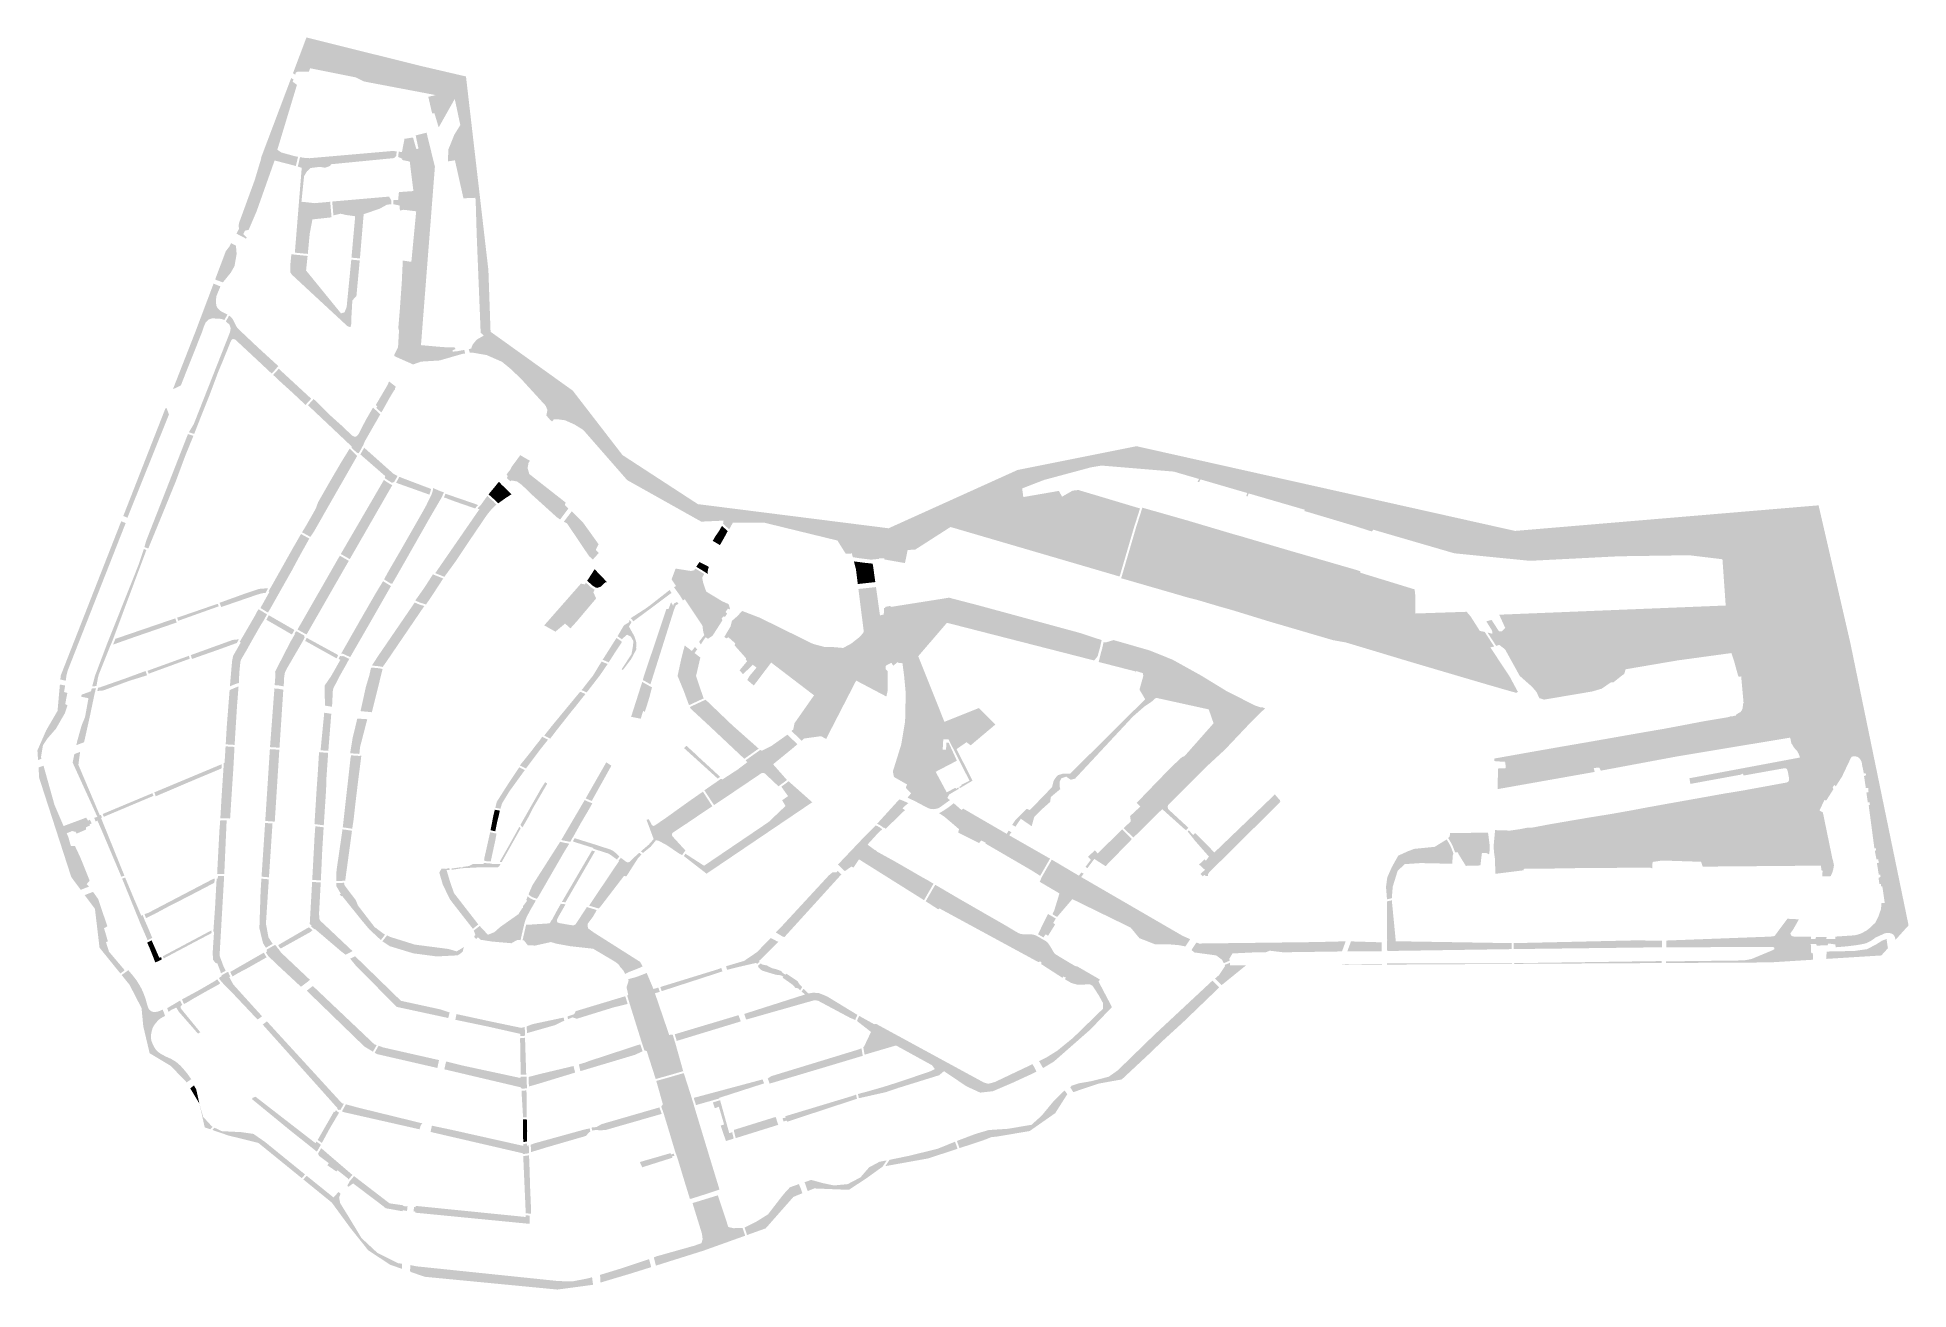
# Model space of a CAD drawing. Header units: inches. Extents: x 120082 to 125693, y 485659 to 489414.
import ezdxf

# ---------------------------------------------------------------- set-up
doc = ezdxf.new("R2010")
doc.units = ezdxf.units.IN
doc.header["$MEASUREMENT"] = 0

msp = doc.modelspace()

# ---------------------------------------------------------------- hatches: boundary and pattern name
for points in [[(125652.1282, 486715.4239), (125647.8557, 486723.1044), (125640.2551, 486727.7561), (125629.3149, 486728.6111), (125620.9045, 486727.6598), (125614.2632, 486724.1388), (125604.0471, 486719.6266), (125592.8047, 486714.3638), (125587.9381, 486710.3205), (125578.9878, 486704.5211), (125570.0438, 486699.7566), (125563.6538, 486697.2577), (125550.6557, 486694.5536), (125535.3626, 486691.8742), (125508.1051, 486688.5099), (125473.713, 486685.7335), (125473.525, 486694.1464), (125452.1628, 486697.1117), (125450.096, 486692.039), (125448.2427, 486691.9528), (125417.244, 486690.5112), (125415.7542, 486695.3603), (125399.466, 486696.0031), (125400.7879, 486667.6888), (125405.5341, 486668.6506), (125406.0299, 486648.3232), (125277.3477, 486640.2758), (124965.5993, 486638.4932), (124965.4969, 486643.3025), (124965.4987, 486643.3577), (125191.3734, 486646.1503), (125201.567, 486646.8342), (125208.1931, 486647.8068), (125220.6859, 486650.2572), (125224.2557, 486651.5041), (125283.498, 486676.2712), (125287.5832, 486678.2717), (125290.148, 486680.0476), (125290.6771, 486683.0932), (125288.404, 486685.666), (125283.576, 486686.9747), (124966.2825, 486685.3346), (124966.2825, 486685.338), (124966.1549, 486705.7518), (124966.1546, 486705.851), (125277.188, 486717.6228), (125287.3762, 486718.5629), (125291.972, 486720.5603), (125294.2955, 486724.1179), (125329.5126, 486771.2503), (125363.863, 486769.4529), (125346.0675, 486737.9821), (125337.8479, 486726.838), (125339.8459, 486722.7314), (125343.1278, 486719.14), (125347.4264, 486718.6814), (125347.5268, 486718.5314), (125347.6462, 486718.3755), (125347.7756, 486718.2279), (125347.9144, 486718.089), (125348.062, 486717.9596), (125348.2178, 486717.84), (125348.381, 486717.7309), (125348.551, 486717.6326), (125348.727, 486717.5457), (125348.9084, 486717.4706), (125349.0943, 486717.4075), (125349.2839, 486717.3566), (125349.4764, 486717.3182), (125349.6711, 486717.2926), (125350.0318, 486717.2788), (125378.5978, 486717.9048), (125399.8873, 486717.4195), (125400.3333, 486710.0288), (125413.0655, 486710.4197), (125415.4058, 486716.7813), (125446.7063, 486716.2823), (125446.404, 486710.1643), (125473.3941, 486710.9709), (125472.6846, 486717.6066), (125530.2471, 486721.4797), (125540.4361, 486723.6997), (125551.4173, 486727.4397), (125568.0234, 486736.7315), (125579.2969, 486746.0887), (125592.6347, 486758.9718), (125601.9217, 486776.7415), (125609.9958, 486800.1487), (125611.6511, 486818.4867), (125621.3357, 486818.4069), (125614.0651, 486868.1755), (125609.9924, 486868.1997), (125609.5447, 486875.3459), (125605.2131, 486875.3827), (125602.5522, 486894.0136), (125608.6832, 486896.514), (125607.9667, 486903.1498), (125603.3832, 486903.1882), (125597.7956, 486938.1595), (125603.3915, 486938.8716), (125601.9403, 486949.0834), (125596.6025, 486949.3823), (125591.4461, 486974.4037), (125595.2805, 486976.6729), (125595.5726, 486982.2791), (125590.2348, 486982.5779), (125584.921, 487022.6027), (125573.1253, 487111.4497), (125576.703, 487112.9526), (125575.9912, 487120.3562), (125570.3918, 487120.1447), (125566.283, 487149.4882), (125572.6528, 487150.9746), (125571.7344, 487163.7202), (125564.5998, 487163.0173), (125559.2693, 487198.7548), (125565.1525, 487202.0133), (125564.1713, 487207.6381), (125558.572, 487207.4267), (125553.4145, 487232.1922), (125552.6904, 487237.5485), (125551.7031, 487242.1385), (125548.9446, 487247.7741), (125546.6732, 487250.6027), (125543.6421, 487253.9366), (125539.8505, 487256.5184), (125535.5323, 487257.5678), (125528.6604, 487258.6436), (125522.5427, 487257.1668), (125518.9423, 487251.8476), (125497.2098, 487206.124), (125493.5941, 487198.2457), (125474.5298, 487168.3175), (125469.7191, 487172.4299), (125465.0817, 487164.5576), (125467.5946, 487159.9582), (125445.9655, 487125.9621), (125440.6188, 487127.0289), (125425.3751, 487096.0432), (125435.7649, 487089.8391), (125448.9674, 487025.7786), (125463.7603, 486954.003), (125466.7321, 486943.0143), (125468.9449, 486931.5183), (125467.1965, 486920.4687), (125464.1925, 486910.1389), (125459.2764, 486898.9748), (125433.8112, 486897.8922), (125434.9655, 486915.4766), (125431.6602, 486916.2753), (125429.7367, 486930.5625), (125075.3763, 486927.4907), (125070.4783, 486942.0069), (124954.2315, 486945.8431), (124924.9654, 486941.5138), (124924.3127, 486921.7357), (124924.2952, 486921.7567), (124924.1829, 486921.8836), (124924.0442, 486922.0224), (124923.8965, 486922.1518), (124923.7408, 486922.2715), (124923.5776, 486922.3806), (124923.4076, 486922.4788), (124923.2316, 486922.5656), (124923.0502, 486922.6408), (124922.9333, 486922.6821), (124919.5687, 486923.793), (124919.4997, 486923.8149), (124919.3101, 486923.8658), (124919.1175, 486923.9042), (124918.9229, 486923.9298), (124918.7278, 486923.9426), (124910.1271, 486924.2288), (124909.9901, 486924.2302), (124883.7842, 486923.9009), (124870.5697, 486923.9494), (124842.5909, 486924.0523), (124842.5601, 486924.0523), (124711.5666, 486923.1853), (124711.4478, 486923.1846), (124711.4208, 486923.1851), (124711.3703, 486923.1846), (124641.3382, 486922.0918), (124641.324, 486922.0916), (124588.8838, 486921.0244), (124541.2788, 486920.9953), (124541.1832, 486920.9938), (124540.9873, 486920.9811), (124540.7926, 486920.9554), (124540.6001, 486920.9171), (124540.4104, 486920.8663), (124540.2245, 486920.8034), (124540.043, 486920.7283), (124539.8668, 486920.6415), (124539.6968, 486920.5433), (124539.5336, 486920.4344), (124539.3778, 486920.3149), (124539.2301, 486920.1854), (124539.0913, 486920.0466), (124538.9618, 486919.899), (124538.8422, 486919.7433), (124538.7332, 486919.58), (124538.6348, 486919.4101), (124538.548, 486919.2341), (124538.4728, 486919.0527), (124538.4097, 486918.8667), (124538.3588, 486918.6771), (124538.3204, 486918.4846), (124538.2948, 486918.2898), (124538.2818, 486918.094), (124538.2818, 486917.8977), (124538.2946, 486917.7018), (124538.3202, 486917.5071), (124538.3585, 486917.3145), (124538.4092, 486917.1248), (124538.4722, 486916.9389), (124538.5473, 486916.7576), (124538.6316, 486916.5866), (124453.3601, 486905.9378), (124453.2218, 486915.1162), (124453.107, 486922.7434), (124453.1068, 486922.754), (124453.1059, 486922.8061), (124453.0665, 486926.2162), (124452.8984, 486940.7702), (124452.8971, 486940.8328), (124452.8956, 486940.8707), (124452.4344, 486951.088), (124452.4231, 486951.2459), (124452.401, 486951.4189), (124450.9986, 486960.3335), (124450.9202, 486960.8327), (124449.978, 486968.1695), (124448.8294, 486981.2398), (124448.7477, 486990.6361), (124449.3341, 487002.3831), (124450.4663, 487009.6764), (124450.4874, 487009.8418), (124450.4936, 487009.9139), (124451.2046, 487019.4612), (124452.134, 487029.3924), (124452.135, 487029.4078), (124452.1469, 487029.5883), (124452.1469, 487029.6399), (124452.1469, 487029.6704), (124452.1475, 487029.7041), (124452.1475, 487029.7848), (124452.1077, 487037.0065), (124497.0442, 487035.6047), (124497.0497, 487035.6046), (124497.2406, 487035.6047), (124497.4364, 487035.6175), (124497.5488, 487035.6315), (124497.6312, 487035.6425), (124524.6848, 487039.3351), (124524.7669, 487039.3476), (124524.8553, 487039.3635), (124552.0808, 487044.6918), (124553.3181, 487044.2819), (124553.39, 487044.2591), (124553.5797, 487044.2082), (124553.7721, 487044.1698), (124553.9653, 487044.1443), (124556.9541, 487043.8477), (124557.1508, 487043.8346), (124557.3471, 487043.8345), (124557.543, 487043.8474), (124557.5758, 487043.8508), (124564.6091, 487044.6196), (124564.7709, 487044.6418), (124564.8432, 487044.6547), (124614.1564, 487054.026), (124678.5358, 487065.0968), (124733.6567, 487074.4898), (124733.6656, 487074.4911), (124733.6817, 487074.494), (124802.4704, 487085.6181), (124802.4793, 487085.6193), (124802.5179, 487085.6266), (124859.6133, 487095.8068), (124864.1181, 487096.61), (124864.1494, 487096.6155), (124909.9943, 487105.291), (124910.0401, 487105.2998), (124910.0641, 487105.3042), (124968.4994, 487115.8686), (125010.3694, 487123.2907), (125010.3759, 487123.2919), (125042.3437, 487129.0318), (125042.3798, 487129.0385), (125042.3858, 487129.0397), (125083.2457, 487136.2896), (125083.2548, 487136.2913), (125137.5908, 487146.1055), (125196.3259, 487155.7718), (125196.3782, 487155.782), (125323.1735, 487178.9966), (125323.2257, 487179.0063), (125323.3234, 487179.0259), (125323.366, 487179.035), (125327.3537, 487179.9025), (125327.3963, 487179.9121), (125327.5859, 487179.9629), (125327.7718, 487180.026), (125327.9532, 487180.1011), (125328.1294, 487180.1878), (125328.141, 487180.1941), (125330.587, 487181.5146), (125330.7455, 487181.6064), (125330.9087, 487181.7155), (125331.0646, 487181.835), (125331.2122, 487181.9644), (125331.3511, 487182.1032), (125331.4362, 487182.198), (125333.1028, 487184.1351), (125333.1471, 487184.1879), (125333.2667, 487184.3437), (125333.3757, 487184.5068), (125333.474, 487184.6768), (125333.5609, 487184.8529), (125333.6361, 487185.0343), (125333.6992, 487185.2202), (125333.75, 487185.4098), (125333.779, 487185.5489), (125334.5113, 487189.5279), (125334.5207, 487189.5814), (125334.5463, 487189.776), (125334.5592, 487189.9718), (125334.5592, 487190.1681), (125334.5465, 487190.3641), (125334.5459, 487190.3696), (125334.244, 487193.3868), (125334.219, 487193.576), (125334.2049, 487193.6546), (125330.4473, 487213.1935), (125330.4231, 487213.3074), (125330.3724, 487213.497), (125330.3533, 487213.5574), (125328.9023, 487218.0057), (125328.8582, 487218.1313), (125328.7831, 487218.3127), (125328.6964, 487218.4888), (125328.5982, 487218.6589), (125328.4892, 487218.8222), (125328.3716, 487218.9756), (125327.0263, 487220.6193), (125327.0242, 487220.6217), (125326.8949, 487220.7694), (125326.756, 487220.9082), (125326.6085, 487221.0377), (125326.4528, 487221.1573), (125326.2896, 487221.2663), (125326.1196, 487221.3646), (125325.9435, 487221.4515), (125325.8515, 487221.4914), (125324.2687, 487222.1462), (125324.1793, 487222.1816), (125323.9934, 487222.2447), (125323.8037, 487222.2956), (125323.6111, 487222.3338), (125323.4165, 487222.3596), (125323.2232, 487222.3723), (125320.8252, 487222.4537), (125320.6275, 487222.4537), (125320.4316, 487222.4409), (125320.2369, 487222.4153), (125320.2171, 487222.412), (125299.6832, 487218.8859), (125299.6606, 487218.8819), (125197.8741, 487200.6019), (125196.9889, 487203.8133), (125196.9678, 487203.8863), (125196.9048, 487204.0722), (125196.8297, 487204.2535), (125196.7429, 487204.4297), (125196.687, 487204.5264), (125196.6449, 487204.5998), (125196.5357, 487204.763), (125196.4163, 487204.9188), (125196.2869, 487205.0666), (125196.1481, 487205.2054), (125196.0004, 487205.3349), (125195.8448, 487205.4545), (125195.6815, 487205.5635), (125195.5115, 487205.6618), (125195.3355, 487205.7486), (125195.1542, 487205.8238), (125194.9682, 487205.887), (125194.7786, 487205.9378), (125194.586, 487205.9762), (125194.3914, 487206.0018), (125194.1954, 487206.0148), (125193.9991, 487206.0148), (125193.8033, 487206.002), (125193.6085, 487205.9764), (125193.4159, 487205.9382), (125193.2263, 487205.8875), (125193.0404, 487205.8244), (125192.859, 487205.7493), (125192.6828, 487205.6625), (125192.5127, 487205.5644), (125192.3496, 487205.4553), (125192.1937, 487205.3359), (125192.046, 487205.2065), (125191.9071, 487205.0677), (125191.7777, 487204.92), (125191.6582, 487204.7644), (125191.5491, 487204.6012), (125191.4508, 487204.4311), (125191.3639, 487204.2551), (125191.2888, 487204.0738), (125191.2256, 487203.8878), (125191.1748, 487203.6981), (125191.1373, 487203.5108), (125038.5381, 487175.5847), (125035.3579, 487192.4276), (125366.7422, 487254.5727), (125364.9977, 487261.2147), (125362.4995, 487267.0934), (125358.4921, 487274.5168), (125352.9333, 487279.9244), (125348.1418, 487286.0729), (125344.3681, 487292.7271), (125341.1287, 487297.3491), (125340.2516, 487303.2059), (125340.2448, 487303.2495), (125340.2065, 487303.442), (125340.1557, 487303.6317), (125340.1176, 487303.749), (125339.2004, 487306.3804), (125339.1756, 487306.4491), (125339.1005, 487306.6304), (125339.0137, 487306.8066), (125338.9155, 487306.9766), (125338.8065, 487307.1399), (125338.7697, 487307.1879), (125338.6529, 487310.6199), (125337.149, 487314.2006), (125000.1124, 487258.2338), (124769.9819, 487215.2868), (124764.8978, 487224.7311), (124748.8624, 487222.9601), (124751.3934, 487211.4729), (124460.4084, 487159.9119), (124461.5307, 487221.5087), (124461.7081, 487221.5086), (124461.9366, 487221.5236), (124461.9901, 487221.53), (124463.9799, 487221.7558), (124483.068, 487222.3437), (124483.0378, 487222.7956), (124485.0481, 487222.7621), (124483.3653, 487240.1086), (124481.9977, 487240.0866), (124482.0553, 487241.8298), (124457.8095, 487243.2183), (124454.63, 487243.6437), (124453.8118, 487243.7531), (124450.3791, 487244.3249), (124450.5048, 487251.5707), (124554.4003, 487270.1226), (124554.4305, 487270.1283), (124554.4397, 487270.13), (124660.0802, 487288.6544), (124660.1, 487288.658), (124660.1104, 487288.66), (124727.5045, 487300.2351), (124727.5244, 487300.2387), (124727.5363, 487300.241), (124845.2594, 487320.9508), (124901.8289, 487330.9025), (124901.8476, 487330.906), (124901.8608, 487330.9084), (124960.6194, 487340.9734), (124960.6655, 487340.9817), (125005.173, 487349.3231), (125005.1846, 487349.3253), (125077.6935, 487363.213), (125077.6966, 487363.2136), (125077.77, 487363.2266), (125140.0755, 487373.5619), (125140.0786, 487373.5625), (125140.1129, 487373.5691), (125150.5403, 487375.4234), (125150.5778, 487375.4305), (125150.7329, 487375.4617), (125150.8733, 487375.4988), (125150.9226, 487375.5123), (125155.9283, 487376.9363), (125155.9775, 487376.9507), (125156.1634, 487377.0138), (125156.3449, 487377.0888), (125156.4535, 487377.1407), (125158.3276, 487378.0816), (125162.2641, 487377.8332), (125175.4078, 487380.6621), (125176.5385, 487384.299), (125188.8105, 487391.09), (125192.6699, 487396.4076), (125194.9988, 487402.0013), (125195.8067, 487408.3722), (125195.861, 487413.9797), (125197.9279, 487419.0633), (125190.7959, 487497.6723), (125183.2409, 487497.1839), (125181.8513, 487499.3953), (125176.1502, 487519.4802), (125169.0754, 487545.5039), (125167.2161, 487551.1008), (125161.5768, 487567.8806), (125000.1105, 487545.8048), (124844.1854, 487519.2052), (124840.0971, 487505.4553), (124831.6974, 487499.398), (124807.1157, 487479.7094), (124799.4815, 487479.7004), (124772.7407, 487461.1155), (124744.2166, 487452.7115), (124599.8779, 487428.3296), (124585.6309, 487432.6789), (124576.7307, 487451.5491), (124563.5115, 487466.8632), (124526.7409, 487499.391), (124482.8448, 487578.8179), (124465.3199, 487592.6012), (124456.0184, 487589.4023), (124455.6001, 487590.0274), (124455.5772, 487590.0621), (124430.0948, 487629.296), (124444.7687, 487625.7526), (124443.7647, 487635.1721), (124426.5039, 487662.9734), (124442.2884, 487667.282), (124464.3652, 487633.1085), (124472.76, 487632.8452), (124483.1958, 487643.2732), (124465.1159, 487682.9072), (125144.3661, 487710.4406), (125134.6021, 487849.145), (125034.3176, 487861.1991), (124823.5759, 487858.0172), (124557.2535, 487844.4216), (124330.9235, 487866.9081), (124087.4528, 487937.7804), (124082.8387, 487932.5235), (124081.8171, 487932.9198), (124081.7892, 487932.9305), (124081.6042, 487932.9935), (124078.932, 487933.8056), (124078.0494, 487934.0738), (124074.0261, 487935.4003), (124073.9968, 487935.4101), (124073.9581, 487935.4228), (124030.5243, 487949.2579), (124030.4855, 487949.2699), (124030.4753, 487949.273), (124009.474, 487955.5691), (124009.4708, 487955.5701), (123888.5123, 487991.6881), (123888.4991, 487991.6919), (123888.355, 487991.7305), (123888.3229, 487991.739), (123885.4313, 487992.448), (123884.5817, 487992.6563), (123884.5495, 487992.664), (123884.498, 487992.6755), (123880.8525, 487993.4593), (123882.7646, 487997.371), (123713.9201, 488046.5285), (123710.2838, 488037.5907), (123709.9974, 488037.6752), (123709.8994, 488037.7023), (123706.572, 488038.5637), (123709.7741, 488047.7231), (123569.6213, 488088.5589), (123565.0312, 488080.2044), (123564.5517, 488080.3712), (123564.4377, 488080.4083), (123564.2936, 488080.4481), (123560.7887, 488081.3242), (123564.8027, 488089.9582), (123489.2996, 488111.9452), (123272.5068, 488130.0901), (123240.9147, 488124.6974), (123100.563, 488087.0051), (123034.6328, 488061.5591), (123038.0613, 488035.6045), (123144.6633, 488054.0533), (123154.3023, 488036.7224), (123185.6117, 488054.7573), (123203.1721, 488056.7804), (123388.0691, 488001.4459), (123370.5535, 487946.5659), (123370.5409, 487946.5255), (123370.5323, 487946.4966), (123328.9035, 487804.2799), (123326.6268, 487797.5793), (123326.5968, 487797.4858), (123326.5887, 487797.4571), (122819.7909, 487945.9083), (122819.2934, 487945.5745), (122714.276, 487878.2295), (122691.1357, 487876.811), (122683.2153, 487837.6665), (122621.875, 487848.4708), (122621.7293, 487849.5684), (122621.7245, 487849.6038), (122621.4504, 487851.5177), (122613.2251, 487851.7892), (122604.9033, 487852.0638), (122605.1159, 487850.2819), (122584.7919, 487848.2592), (122584.86, 487847.4627), (122573.0525, 487848.9848), (122573.0219, 487848.9886), (122548.6369, 487851.9115), (122528.329, 487855.1697), (122528.3123, 487855.1724), (122528.3074, 487855.1731), (122526.821, 487855.4095), (122524.2866, 487865.4028), (122524.0382, 487866.5683), (122505.7297, 487865.446), (122480.6877, 487905.2786), (122260.4137, 487959.0201), (122167.2344, 487959.0273), (122156.0878, 487939.018), (122139.2625, 487954.2079), (122137.6006, 487956.0168), (122139.2746, 487964.9528), (122072.3342, 487961.9494), (121850.2138, 488086.4428), (121718.3765, 488237.0176), (121692.0888, 488253.2997), (121663.7602, 488265.8863), (121644.8823, 488268.4062), (121630.3402, 488268.6713), (121626.2741, 488263.4581), (121625.3845, 488262.3727), (121624.9657, 488262.5816), (121619.4359, 488266.7847), (121615.268, 488271.4295), (121611.0878, 488276.5077), (121610.9443, 488276.6715), (121609.1515, 488278.5924), (121607.6187, 488280.6801), (121608.5193, 488284.0182), (121611.048, 488296.4742), (121605.9799, 488309.2154), (121534.1208, 488387.7791), (121503.1274, 488417.8872), (121474.9404, 488441.1111), (121428.9284, 488461.2964), (121385.9619, 488468.7434), (121378.2237, 488468.6752), (121377.9197, 488469.6595), (121377.9148, 488469.6756), (121374.9671, 488479.3755), (121382.4076, 488480.729), (121386.7463, 488492.9501), (121399.4922, 488507.9624), (121420.1901, 488519.7663), (121410.8308, 488528.3507), (121399.0886, 488817.9731), (121395.7771, 488927.056), (121394.5232, 488932.8963), (121359.1657, 488931.4127), (121333.6438, 489045.3251), (121312.5374, 489042.0422), (121314.1119, 489078.2159), (121331.9836, 489122.2674), (121349.8245, 489151.0927), (121333.1061, 489229.3789), (121284.9542, 489143.9855), (121272.3071, 489186.0312), (121265.1812, 489186.3025), (121262.7434, 489196.9072), (121253.8171, 489235.7388), (121274.9263, 489240.5572), (121274.7633, 489241.1647), (121061.6481, 489281.5687), (121035.6401, 489294.1583), (120899.3711, 489321.3271), (120895.8068, 489310.8924), (120860.9509, 489310.6885), (120856.6258, 489308.404), (120854.7117, 489302.1936), (120848.0431, 489306.5724), (120888.5099, 489413.7894), (121206.9881, 489334.2421), (121226.41, 489329.391), (121252.7393, 489323.2595), (121366.7982, 489296.6978), (121378.3241, 489197.1391), (121408.7744, 488934.1163), (121434.0025, 488716.2008), (121440.4825, 488531.339), (121686.9447, 488354.7792), (121836.1498, 488161.5209), (121866.3565, 488141.8583), (121866.3565, 488141.8583), (122003.614, 488052.5128), (122026.2984, 488037.7468), (122062.1408, 488014.4157), (122634.1549, 487942.0284), (122668.4818, 487957.546), (123020.4473, 488116.6537), (123377.6355, 488188.0914), (124512.7003, 487934.0909), (125422.8688, 488010.8202), (125482.5905, 487752.0263), (125482.5905, 487752.0263), (125518.119, 487598.0694), (125692.7443, 486751.401), (125653.2738, 486707.7741), (125652.1282, 486715.4239)], [(120751.8737, 489051.7714), (120839.9522, 489285.1356), (120840.3163, 489284.9836), (120842.5287, 489291.9173), (120849.2828, 489287.8798), (120849.4281, 489287.7977), (120849.4872, 489287.7666), (120849.7017, 489287.6571), (120846.9271, 489281.1548), (120859.8762, 489271.4626), (120801.0984, 489076.9051), (120813.2892, 489068.7426), (120854.2284, 489057.4656), (120863.2473, 489055.904), (120856.7065, 489028.4137), (120856.6962, 489028.38), (120792.9039, 489044.8164), (120739.2676, 488893.3182), (120736.2387, 488886.2578), (120715.0192, 488836.7953), (120703.8294, 488834.2694), (120698.9809, 488824.3446), (120709.6498, 488813.6332), (120706.7085, 488810.8007), (120684.5249, 488822.3015), (120678.5361, 488825.7989), (120678.641, 488825.9902), (120686.5385, 488840.4094), (120684.7655, 488848.8224), (120686.5672, 488858.2455), (120730.3694, 488978.3024), (120733.2962, 488986.3246), (120752.9471, 489051.4916), (120751.8737, 489051.7714)], [(121248.8585, 489127.0586), (121273.5958, 489026.0519), (121243.9727, 488646.4526), (121231.851, 488491.1257), (121298.4804, 488485.1735), (121332.5573, 488484.1065), (121335.6104, 488479.5236), (121327.2132, 488476.2207), (121327.2023, 488471.6365), (121340.6921, 488472.8908), (121361.8146, 488476.8994), (121361.8376, 488476.7958), (121364.206, 488466.0198), (121355.9371, 488464.9647), (121287.7425, 488445.2015), (121232.0302, 488441.7103), (121214.913, 488435.5871), (121208.37, 488433.2466), (121208.0273, 488433.124), (121208.0118, 488433.1184), (121207.8394, 488433.2111), (121204.994, 488434.7407), (121152.5492, 488457.9511), (121151.454, 488461.5801), (121163.1472, 488485.5101), (121165.9492, 488534.6714), (121163.8122, 488542.7418), (121167.9795, 488591.4488), (121174.3288, 488680.3866), (121176.1196, 488719.1401), (121177.4396, 488744.8585), (121202.9805, 488740.8718), (121217.4791, 488892.364), (121179.6414, 488897.0669), (121168.7905, 488894.6791), (121167.3593, 488910.0365), (121157.283, 488911.9749), (121150.0693, 488913.3707), (121148.6932, 488913.5101), (121148.694, 488913.5174), (121148.7043, 488913.662), (121148.7072, 488913.7134), (121149.2898, 488925.3231), (121149.3524, 488925.7785), (121156.1415, 488926.1694), (121163.3132, 488926.5987), (121165.6685, 488950.0323), (121209.1216, 488953.0828), (121198.225, 489041.5164), (121184.5098, 489044.5595), (121175.3373, 489046.2293), (121175.705, 489049.8882), (121163.4225, 489055.6317), (121163.4408, 489056.8326), (121165.099, 489071.4558), (121174.7181, 489069.7563), (121182.4059, 489109.738), (121207.8471, 489113.7806), (121217.9626, 489078.8622), (121224.3383, 489080.3874), (121215.9969, 489119.8781), (121248.568, 489128.245), (121248.8585, 489127.0586)], [(121159.1397, 489072.1601), (121157.5356, 489058.0145), (121157.4072, 489058.0582), (121150.7888, 489051.9505), (120963.0444, 489033.6367), (120958.206, 489028.0287), (120944.208, 489022.9514), (120928.9574, 489025.7827), (120900.4555, 489022.2521), (120889.7648, 489012.0783), (120881.2981, 488997.6608), (120873.3481, 488921.1519), (120900.0569, 488918.308), (120912.26, 488916.7771), (120953.9845, 488920.4168), (120959.6922, 488921.1231), (120963.2666, 488879.2526), (120963.2703, 488879.2145), (120963.2799, 488879.1284), (120963.6536, 488876.1968), (120962.0459, 488874.1514), (120954.2653, 488873.315), (120906.3344, 488868.1269), (120898.1393, 488825.0783), (120892.4793, 488764.6285), (120892.4612, 488764.6298), (120853.7601, 488768.4736), (120853.6679, 488768.4851), (120874.2349, 489022.7673), (120862.4524, 489026.684), (120862.4754, 489026.7598), (120862.523, 489026.9362), (120862.5261, 489026.9487), (120869.1283, 489054.6966), (120869.1312, 489054.709), (120869.1344, 489054.7226), (120869.1673, 489054.8668), (120880.4477, 489052.8669), (120897.3841, 489051.6482), (121147.2527, 489073.3605), (121157.3616, 489072.2676), (121159.1397, 489072.1601)], [(121136.1156, 488936.577), (121142.7035, 488925.3492), (121143.2849, 488925.3903), (121142.7161, 488914.0518), (121142.6599, 488913.5406), (121129.7132, 488912.3866), (121109.0997, 488900.6892), (121059.9851, 488883.6912), (121048.7322, 488751.0374), (121048.6867, 488751.0394), (121023.4552, 488753.4734), (121023.4094, 488753.4787), (121034.549, 488877.6129), (121006.8259, 488881.4868), (120990.8251, 488885.191), (120969.2092, 488880.1908), (120965.6616, 488921.747), (120965.6612, 488921.7517), (121136.1156, 488936.577)], [(120614.6195, 488688.1158), (120646.6144, 488772.8866), (120656.7001, 488785.9284), (120662.7406, 488796.9574), (120671.3743, 488792.311), (120677.313, 488789.1149), (120677.049, 488788.7132), (120679.0455, 488764.4985), (120672.6374, 488728.0803), (120661.1616, 488707.9761), (120637.8929, 488679.4189), (120636.693, 488679.8372), (120636.6894, 488679.8385), (120622.1956, 488684.8738), (120614.6195, 488688.1158)], [(120887.2475, 488714.9867), (120991.8908, 488586.495), (121002.5808, 488589.5368), (121008.9603, 488605.3263), (121022.8494, 488747.5034), (121022.853, 488747.503), (121048.1902, 488745.0587), (121048.2, 488745.058), (121038.2602, 488638.405), (121026.0296, 488625.1704), (121022.754, 488567.0537), (121023.319, 488556.1786), (121020.4544, 488545.8218), (121018.8642, 488545.617), (121013.9554, 488546.7974), (121010.2395, 488549.0733), (120928.6715, 488624.5179), (120928.6604, 488624.5282), (120928.6573, 488624.5311), (120926.7128, 488626.3348), (120847.1393, 488700.1478), (120843.0045, 488704.5735), (120840.3824, 488709.1602), (120839.6813, 488712.4337), (120839.6494, 488719.9856), (120840.3006, 488735.201), (120843.1844, 488763.7474), (120853.0539, 488762.5145), (120853.1292, 488762.506), (120853.1718, 488762.5018), (120891.8828, 488758.657), (120887.2475, 488714.9867)], [(120487.9167, 488358.8395), (120555.7957, 488532.2621), (120609.8516, 488675.4834), (120614.448, 488673.7293), (120614.5236, 488673.6993), (120614.5378, 488673.6938), (120624.9375, 488669.4447), (120626.6956, 488668.7263), (120626.7856, 488668.691), (120626.8043, 488668.6839), (120630.5484, 488667.2981), (120618.9852, 488639.9311), (120618.9412, 488639.821), (120618.878, 488639.635), (120618.8272, 488639.4455), (120618.7888, 488639.253), (120618.7801, 488639.1972), (120617.3073, 488629.1154), (120617.2903, 488628.9765), (120617.2775, 488628.7805), (120617.2758, 488628.7025), (120617.1928, 488616.7751), (120617.1942, 488616.6569), (120617.207, 488616.4609), (120617.2327, 488616.2662), (120617.249, 488616.1758), (120618.8731, 488607.9084), (120618.895, 488607.8063), (120618.9458, 488607.6166), (120619.0088, 488607.4306), (120619.0839, 488607.2492), (120619.1707, 488607.0732), (120619.1853, 488607.046), (120619.2974, 488606.8413), (120621.9552, 488601.9863), (120622.0386, 488601.8433), (120622.1477, 488601.6801), (120622.2671, 488601.5243), (120622.3965, 488601.3765), (120622.4726, 488601.2983), (120626.6581, 488597.1411), (120626.7208, 488597.0804), (120626.8685, 488596.951), (120626.9191, 488596.9103), (120632.2211, 488592.7454), (120632.3263, 488592.6665), (120632.4895, 488592.5574), (120632.6595, 488592.4592), (120632.6705, 488592.4531), (120642.3166, 488587.3456), (120642.3987, 488587.3039), (120651.43, 488582.871), (120647.8809, 488576.2336), (120647.7837, 488576.0518), (120644.2705, 488570.0638), (120644.2316, 488569.9966), (120644.1733, 488569.8945), (120643.4157, 488568.4805), (120641.7686, 488566.4728), (120641.6499, 488566.3181), (120641.591, 488566.2301), (120638.3209, 488568.4042), (120627.3888, 488570.7057), (120604.5023, 488571.2546), (120594.5094, 488567.6413), (120585.6612, 488558.2897), (120583.6738, 488553.2291), (120583.0909, 488552.3545), (120583.0402, 488552.2756), (120582.9419, 488552.1056), (120582.8551, 488551.9296), (120582.7871, 488551.767), (120579.0632, 488542.0793), (120579.0561, 488542.0604), (120579.0173, 488541.9511), (120577.742, 488538.1231), (120574.1627, 488527.3796), (120529.5694, 488415.4519), (120523.8818, 488401.1765), (120523.8626, 488401.1273), (120521.7466, 488395.5319), (120511.8704, 488370.3829), (120487.9167, 488358.8395)], [(120684.6942, 488539.1513), (120743.0898, 488484.0641), (120743.0969, 488484.0571), (120743.124, 488484.033), (120763.0485, 488465.8072), (120804.1416, 488428.2176), (120800.8005, 488424.6118), (120800.7953, 488424.6062), (120800.698, 488424.4959), (120794.1503, 488416.6954), (120787.5939, 488409.8587), (120787.5702, 488409.8336), (120787.5669, 488409.8301), (120787.4874, 488409.7415), (120784.167, 488405.8914), (120765.7715, 488423.1016), (120724.8019, 488461.4313), (120724.7941, 488461.4382), (120675.2006, 488507.559), (120675.0614, 488507.6806), (120674.9057, 488507.8002), (120674.7425, 488507.9093), (120674.5725, 488508.0075), (120674.3965, 488508.0945), (120674.215, 488508.1696), (120674.0291, 488508.2328), (120673.8396, 488508.2836), (120673.7784, 488508.2973), (120669.1621, 488509.2734), (120669.1007, 488509.286), (120668.9695, 488509.3115), (120668.7748, 488509.3371), (120668.5789, 488509.35), (120668.3826, 488509.35), (120668.1867, 488509.3373), (120667.992, 488509.3117), (120667.7995, 488509.2735), (120667.6098, 488509.2227), (120667.4239, 488509.1596), (120667.2424, 488509.0846), (120667.0662, 488508.9977), (120666.9735, 488508.9451), (120666.896, 488508.9002), (120664.512, 488507.5164), (120664.4353, 488507.4703), (120664.2719, 488507.3612), (120664.1161, 488507.2418), (120663.9684, 488507.1123), (120663.8297, 488506.9735), (120663.7001, 488506.8259), (120663.5806, 488506.6703), (120663.4714, 488506.507), (120663.3732, 488506.3369), (120663.3102, 488506.2123), (120661.0438, 488501.4546), (120661.0199, 488501.4033), (120660.9838, 488501.3202), (120658.2834, 488494.852), (120658.2706, 488494.821), (120637.3625, 488443.1174), (120637.348, 488443.0821), (120623.4937, 488410.0352), (120623.4606, 488409.9557), (120623.4189, 488409.8536), (120623.4154, 488409.8437), (120601.2445, 488350.356), (120601.2363, 488350.335), (120601.2326, 488350.3251), (120594.258, 488332.2212), (120594.2408, 488332.1789), (120594.2323, 488332.1581), (120574.7393, 488283.7663), (120574.7276, 488283.738), (120574.7138, 488283.7031), (120551.7765, 488225.0429), (120545.2365, 488226.7699), (120544.9371, 488226.8489), (120535.7591, 488229.9362), (120550.6148, 488254.6713), (120659.1187, 488529.9052), (120661.1696, 488541.8745), (120657.8789, 488552.3233), (120646.3809, 488562.5339), (120646.5685, 488562.8624), (120648.2415, 488564.9016), (120648.3602, 488565.0564), (120648.4693, 488565.2196), (120648.5665, 488565.3878), (120649.4359, 488567.0104), (120652.4507, 488572.1482), (120652.9892, 488573.0661), (120653.0472, 488573.1696), (120656.5383, 488579.6984), (120659.4502, 488577.5158), (120665.1056, 488572.055), (120666.4136, 488570.1339), (120668.4158, 488566.7993), (120672.6661, 488558.8038), (120675.4332, 488552.7773), (120675.4859, 488552.6683), (120677.5548, 488548.6038), (120677.5822, 488548.551), (120677.6788, 488548.3835), (120679.5775, 488545.3216), (120679.579, 488545.3189), (120679.6882, 488545.1557), (120679.8075, 488544.9999), (120679.819, 488544.986), (120684.4259, 488539.4378), (120684.4376, 488539.4242), (120684.5554, 488539.2901), (120684.687, 488539.1582), (120684.6942, 488539.1513)], [(120888.4, 488314.8771), (120885.8665, 488311.5777), (120848.289, 488346.9968), (120848.2828, 488347.0029), (120848.2449, 488347.0366), (120808.7661, 488382.7977), (120808.747, 488382.8158), (120808.7095, 488382.85), (120793.5939, 488397.2671), (120793.5751, 488397.2856), (120793.5399, 488397.3169), (120788.5808, 488401.8212), (120791.95, 488405.7278), (120791.9798, 488405.7626), (120798.5497, 488412.6141), (120798.5739, 488412.6387), (120798.6823, 488412.7617), (120798.7035, 488412.7863), (120805.2028, 488420.5291), (120902.6507, 488330.5464), (120902.5909, 488330.4741), (120896.3089, 488323.5714), (120896.28, 488323.5399), (120888.5909, 488315.1025), (120888.5622, 488315.0708), (120888.4609, 488314.9539), (120888.4, 488314.8771)], [(121116.9986, 488295.9349), (121112.8633, 488289.2278), (121106.1391, 488295.3791), (121105.774, 488295.7203), (121098.357, 488302.654), (121098.319, 488302.6889), (121097.9637, 488303.0099), (121100.8501, 488307.4521), (121096.2681, 488311.467), (121131.4586, 488371.2879), (121136.232, 488382.2837), (121151.8524, 488370.1296), (121152.7178, 488369.3949), (121156.4942, 488366.1893), (121154.8742, 488363.5989), (121154.8707, 488363.5932), (121154.7725, 488363.4233), (121154.6856, 488363.2471), (121154.6103, 488363.0658), (121154.5472, 488362.8798), (121154.4964, 488362.6903), (121154.4736, 488362.5843), (121153.4851, 488357.5321), (121150.5935, 488354.3667), (121150.5682, 488354.3383), (121150.4642, 488354.219), (121150.3446, 488354.0634), (121150.2354, 488353.9002), (121150.2121, 488353.8605), (121137.6142, 488332.9065), (121137.5652, 488332.8217), (121116.9986, 488295.9349)], [(120339.1593, 487978.9727), (120382.2287, 488088.8195), (120465.4155, 488301.3516), (120468.7251, 488302.6246), (120468.7413, 488302.6309), (120476.1343, 488283.3093), (120351.5389, 487973.6205), (120339.1593, 487978.9727)], [(121034.6316, 488216.6834), (121034.828, 488216.6833), (121035.0238, 488216.696), (121035.2186, 488216.7216), (121035.4111, 488216.7599), (121035.5831, 488216.8054), (121038.0051, 488217.5231), (121038.0229, 488217.5284), (121038.2089, 488217.5915), (121038.3902, 488217.6666), (121038.5663, 488217.7533), (121038.7364, 488217.8515), (121038.8997, 488217.9604), (121039.0556, 488218.08), (121039.2032, 488218.2094), (121039.2873, 488218.2913), (121041.7764, 488220.811), (121041.8311, 488220.868), (121041.9605, 488221.0155), (121042.0802, 488221.1713), (121042.099, 488221.1978), (121043.1841, 488222.7467), (121045.6679, 488226.2917), (121045.7582, 488226.4282), (121045.8563, 488226.5983), (121045.8821, 488226.6474), (121050.6933, 488236.0561), (121066.1831, 488266.3478), (121088.0285, 488303.8968), (121094.278, 488298.2529), (121094.6503, 488297.9049), (121102.053, 488290.9845), (121102.0769, 488290.9626), (121102.4323, 488290.6375), (121109.739, 488283.9533), (121099.3354, 488265.2635), (121091.7898, 488252.4625), (121091.7697, 488252.4277), (121064.7327, 488205.1242), (121064.6919, 488205.0504), (121064.6334, 488204.9354), (121062.2502, 488199.9781), (121062.2218, 488199.9171), (121062.167, 488199.7883), (121058.9164, 488191.6278), (121056.9649, 488188.2709), (121056.4827, 488187.4417), (121056.4378, 488187.3641), (121056.3852, 488187.2712), (121056.3599, 488187.2214), (121052.844, 488180.3444), (121045.1489, 488166.9105), (121045.1026, 488166.8302), (121041.6719, 488168.6623), (121040.7727, 488167.2659), (121025.6071, 488181.7699), (121023.8136, 488183.6431), (121024.1099, 488187.2537), (120892.9734, 488310.9801), (120893.0825, 488311.1224), (120900.6878, 488319.4679), (120900.7166, 488319.4995), (120907.0639, 488326.4735), (120907.0774, 488326.4884), (120907.1719, 488326.5973), (120909.8034, 488329.7837), (120917.5323, 488322.3199), (120917.5554, 488322.2974), (120917.5878, 488322.266), (120960.233, 488280.1885), (120960.2887, 488280.1349), (120960.3364, 488280.0922), (120998.1354, 488246.154), (121005.9153, 488238.6228), (121005.9206, 488238.6176), (121005.9557, 488238.5839), (121023.3655, 488221.6455), (121023.4062, 488221.6067), (121023.5538, 488221.4773), (121023.7103, 488221.3572), (121026.6448, 488219.2558), (121026.8066, 488219.1476), (121026.9766, 488219.0494), (121027.0233, 488219.0251), (121030.3215, 488217.3349), (121030.3686, 488217.3114), (121030.4977, 488217.2482), (121030.6791, 488217.173), (121030.8649, 488217.1099), (121031.0546, 488217.0591), (121031.2472, 488217.0207), (121031.4387, 488216.9953), (121031.4418, 488216.9949), (121034.4327, 488216.6965), (121034.4358, 488216.6962), (121034.6316, 488216.6834)], [(120460.1432, 487993.4367), (120414.3008, 487881.8298), (120414.0523, 487881.8571), (120410.5638, 487882.4765), (120410.261, 487882.5302), (120402.7121, 487885.452), (120402.3985, 487885.5957), (120408.4233, 487906.1271), (120533.0836, 488224.5092), (120533.1197, 488224.4949), (120533.221, 488224.4597), (120533.3054, 488224.4311), (120542.9812, 488221.1759), (120543.1182, 488221.1297), (120543.2031, 488221.1025), (120543.3088, 488221.0725), (120549.5288, 488219.4301), (120524.8188, 488158.85), (120524.7893, 488158.7745), (120524.7844, 488158.7605), (120503.928, 488102.5517), (120503.9229, 488102.5377), (120503.9179, 488102.523), (120497.6867, 488085.46), (120460.1767, 487993.5185), (120460.174, 487993.512), (120460.1432, 487993.4367)], [(120911.6288, 487933.2955), (120900.1389, 487916.159), (120896.3331, 487918.3342), (120896.3172, 487918.3432), (120896.2751, 487918.3669), (120877.177, 487928.878), (120877.1364, 487928.9004), (120875.2012, 487930.0137), (120886.6992, 487948.6868), (120886.7064, 487948.6988), (120886.7556, 487948.7836), (120886.7978, 487948.8566), (120899.3566, 487970.8272), (120899.3638, 487970.8401), (120914.2886, 487997.2522), (120914.3221, 487997.3131), (120914.3838, 487997.435), (120917.5413, 488004.0447), (120917.5666, 488004.099), (120917.6417, 488004.2804), (120917.6572, 488004.3223), (120923.359, 488020.1704), (120957.443, 488079.8341), (120993.1337, 488140.7912), (120993.1369, 488140.7967), (120993.1754, 488140.8602), (121018.0344, 488181.0021), (121021.3184, 488177.5723), (121021.4118, 488177.4789), (121021.9308, 488176.9826), (121037.0265, 488162.5454), (121037.5638, 488162.0141), (121040.6029, 488159.0087), (120951.7101, 488003.7747), (120951.7057, 488003.7669), (120951.6677, 488003.6991), (120911.6288, 487933.2955)], [(121151.5577, 488081.0385), (121150.9523, 488080.0237), (121147.65, 488080.544), (121145.3794, 488078.0968), (121144.739, 488078.4252), (121130.9939, 488086.9754), (121123.9496, 488091.9654), (121123.0681, 488092.5943), (121124.7033, 488098.46), (121050.057, 488163.409), (121050.3502, 488163.9179), (121050.3539, 488163.9247), (121058.0866, 488177.424), (121058.1288, 488177.5002), (121058.154, 488177.55), (121061.346, 488183.7936), (121149.0411, 488105.6701), (121161.241, 488099.0016), (121161.1456, 488098.7834), (121158.6367, 488093.3111), (121151.5577, 488081.0385)], [(121556.5911, 488104.7273), (121665.3226, 488019.4724), (121663.286, 488011.319), (121673.7665, 488001.3651), (121673.5512, 488001.074), (121648.9439, 487968.2004), (121648.9291, 487968.1807), (121638.5258, 487975.836), (121562.6105, 488044.457), (121534.585, 488071.7853), (121519.9352, 488082.355), (121503.1511, 488085.4286), (121500.1016, 488082.7134), (121499.9542, 488082.8576), (121499.9071, 488082.9028), (121499.8828, 488082.9245), (121494.4665, 488087.8912), (121494.4421, 488087.9129), (121494.3188, 488088.0205), (121494.301, 488088.0345), (121491.1508, 488090.5821), (121490.0787, 488091.8522), (121490.0216, 488091.9178), (121489.2083, 488092.8266), (121492.0257, 488098.5894), (121488.5916, 488102.6543), (121490.3344, 488105.7007), (121496.5181, 488113.9415), (121499.4443, 488117.615), (121499.5358, 488117.7361), (121499.645, 488117.8993), (121499.7433, 488118.0697), (121501.7228, 488121.7729), (121501.8094, 488121.9484), (121501.8471, 488122.0351), (121503.3483, 488125.6447), (121527.423, 488158.2671), (121529.4298, 488161.4253), (121535.4573, 488157.81), (121535.4652, 488157.8052), (121539.8852, 488155.1616), (121539.9786, 488155.1066), (121551.3554, 488148.5231), (121551.5747, 488148.4011), (121551.5978, 488148.3888), (121558.314, 488144.8266), (121554.3506, 488137.8448), (121551.5319, 488122.8093), (121556.5911, 488104.7273)], [(121145.7326, 488071.1722), (121018.3644, 487849.5703), (121015.0735, 487851.4691), (121015.0621, 487851.4757), (120991.4456, 487864.9561), (121120.6953, 488086.9169), (121127.5986, 488082.0268), (121127.7479, 488081.9276), (121141.6748, 488073.2643), (121141.7718, 488073.2083), (121141.8444, 488073.1663), (121141.8907, 488073.142), (121145.7326, 488071.1722)], [(121149.5897, 487782.8448), (121145.9799, 487775.9967), (121145.927, 487775.9029), (121144.5022, 487776.6143), (121142.8042, 487775.2282), (121142.0082, 487775.7488), (121141.9511, 487775.7853), (121141.9364, 487775.7944), (121125.1168, 487786.1262), (121124.9814, 487786.2172), (121121.1763, 487788.7716), (121134.5226, 487813.2358), (121134.5621, 487813.3059), (121134.5741, 487813.3276), (121172.4586, 487878.5455), (121172.5047, 487878.6239), (121172.5162, 487878.6438), (121172.5567, 487878.7156), (121180.5865, 487892.7849), (121236.6579, 487990.7943), (121236.6823, 487990.8373), (121236.6998, 487990.8689), (121247.8662, 488011.1562), (121247.8835, 488011.1879), (121247.9529, 488011.3263), (121257.0545, 488030.6836), (121262.4492, 488040.4997), (121262.4653, 488040.5297), (121262.5523, 488040.7058), (121262.6274, 488040.8872), (121262.6525, 488040.9571), (121262.6592, 488040.9755), (121266.4599, 488052.1097), (121266.4914, 488052.2073), (121266.5351, 488052.369), (121266.5424, 488052.3969), (121267.8936, 488057.9439), (121267.9508, 488058.1786), (121267.9574, 488058.2065), (121267.9958, 488058.3991), (121268.0216, 488058.5938), (121268.0277, 488058.666), (121268.3159, 488062.5389), (121290.3657, 488053.0926), (121290.4236, 488053.0683), (121290.5471, 488053.0174), (121290.6816, 488052.9715), (121290.733, 488052.9542), (121298.6331, 488050.3978), (121300.6668, 488049.6465), (121299.7575, 488047.9676), (121299.7495, 488047.9537), (121299.6627, 488047.7776), (121299.6317, 488047.7065), (121299.5373, 488047.4833), (121297.4959, 488042.6519), (121297.4657, 488042.5806), (121297.4447, 488042.53), (121297.4209, 488042.4705), (121295.7446, 488038.2944), (121295.6175, 488038.04), (121293.4756, 488033.7546), (121257.0988, 487971.4405), (121257.0563, 487971.3674), (121257.0389, 487971.3373), (121257.0007, 487971.2705), (121193.3886, 487859.3393), (121193.3869, 487859.3364), (121193.3489, 487859.2695), (121151.7852, 487786.3272), (121150.2617, 487783.9233), (121149.7096, 487783.0519), (121149.6964, 487783.0309), (121149.5981, 487782.8609), (121149.5897, 487782.8448)], [(121257.0645, 488043.161), (121256.9557, 488042.9631), (121157.0199, 488078.4983), (121163.9046, 488090.4342), (121163.9513, 488090.5183), (121164.0328, 488090.6829), (121164.0383, 488090.6944), (121166.6114, 488096.3065), (121166.6166, 488096.318), (121166.6331, 488096.355), (121166.6784, 488096.4584), (121186.1786, 488088.792), (121262.1095, 488059.9982), (121262.062, 488059.3581), (121260.7373, 488053.9204), (121257.0645, 488043.161)], [(121465.2658, 488017.9963), (121462.9904, 488016.6753), (121457.5647, 488022.4864), (121457.562, 488022.4892), (121457.5105, 488022.5428), (121452.3641, 488027.7741), (121452.2769, 488027.8593), (121452.1394, 488027.9804), (121452.1195, 488027.9969), (121448.6887, 488030.8391), (121444.2868, 488034.7727), (121443.8545, 488035.1589), (121434.4217, 488043.8541), (121446.0111, 488057.5456), (121446.0397, 488057.5801), (121446.0478, 488057.5899), (121465.4573, 488081.4339), (121468.2816, 488078.4159), (121468.3217, 488078.3738), (121474.3262, 488072.1687), (121474.4099, 488072.0851), (121474.5249, 488071.9741), (121478.4828, 488068.1525), (121478.5205, 488068.1155), (121478.5963, 488068.0465), (121482.088, 488064.9615), (121482.9941, 488064.1609), (121492.1068, 488055.2066), (121492.1169, 488055.1967), (121503.4216, 488044.1775), (121484.6198, 488031.9351), (121484.567, 488031.9002), (121484.4565, 488031.826), (121484.4496, 488031.8206), (121465.2658, 488017.9963)], [(121335.668, 487842.6758), (121302.0463, 487796.497), (121298.5342, 487797.8375), (121297.8969, 487798.0806), (121288.2491, 487801.9957), (121288.2319, 487802.0028), (121288.1787, 487802.0237), (121274.643, 487807.42), (121407.133, 487999.2143), (121401.3511, 488000.7759), (121404.6458, 488005.0499), (121408.0503, 488008.0375), (121408.1217, 488008.1022), (121408.2606, 488008.241), (121408.3512, 488008.3422), (121410.6499, 488011.0305), (121410.8489, 488011.2633), (121410.8887, 488011.3091), (121411.0082, 488011.4648), (121411.0111, 488011.4692), (121430.7393, 488039.0875), (121439.8044, 488030.7311), (121439.8388, 488030.6999), (121440.6712, 488029.9562), (121444.6796, 488026.3747), (121444.7326, 488026.3277), (121444.8174, 488026.2541), (121444.8273, 488026.2456), (121448.1301, 488023.5096), (121448.1936, 488023.4569), (121453.2053, 488018.3625), (121458.1716, 488013.0436), (121444.9824, 488000.9302), (121444.9615, 488000.9108), (121444.8226, 488000.772), (121444.6931, 488000.6245), (121444.6851, 488000.6145), (121429.4422, 487981.8904), (121429.4343, 487981.8804), (121429.3225, 487981.7347), (121429.2774, 487981.6699), (121383.264, 487913.7853), (121383.2204, 487913.7211), (121371.6943, 487896.7511), (121371.6511, 487896.6883), (121371.6362, 487896.666), (121371.5849, 487896.5882), (121335.668, 487842.6758)], [(121395.08, 488002.7369), (121393.8908, 488001.5555), (121334.4467, 488022.1192), (121334.3702, 488022.1471), (121303.9851, 488033.5871), (121303.7994, 488033.6502), (121303.6099, 488033.7011), (121303.598, 488033.7036), (121300.5122, 488034.4111), (121301.1296, 488035.6477), (121301.1665, 488035.7219), (121301.2159, 488035.8239), (121301.2671, 488035.9458), (121301.2914, 488036.0052), (121301.3125, 488036.0576), (121302.9929, 488040.2447), (121303.0137, 488040.2952), (121305.1025, 488045.2369), (121305.2737, 488045.5529), (121393.6715, 488015.284), (121402.9528, 488011.548), (121400.4686, 488009.368), (121400.3971, 488009.3032), (121400.2583, 488009.1644), (121400.1288, 488009.0168), (121400.0713, 488008.9446), (121395.9603, 488003.6115), (121395.08, 488002.7369)], [(124516.679, 487448.7624), (124516.3798, 487448.5929), (124510.9556, 487450.0988), (124491.2653, 487455.5653), (124491.2279, 487455.5761), (124491.1962, 487455.5851), (124420.6222, 487476.0192), (124420.599, 487476.0257), (124420.5848, 487476.0297), (124235.4108, 487530.6344), (124235.3941, 487530.6393), (124235.3877, 487530.6413), (124176.3557, 487548.1936), (124176.3514, 487548.1949), (124176.3391, 487548.1984), (124097.4895, 487572.0086), (124097.4852, 487572.0098), (124097.4802, 487572.0112), (124005.6545, 487599.5669), (124005.6453, 487599.5695), (124005.4649, 487599.6177), (124005.3088, 487599.6492), (124005.2725, 487599.6562), (123966.8744, 487606.4951), (123822.0446, 487648.9785), (123814.8282, 487651.0954), (123814.8009, 487651.103), (123814.785, 487651.1073), (123789.6497, 487658.3315), (123789.6077, 487658.3439), (123760.7283, 487667.0914), (123666.8282, 487696.0022), (123666.8171, 487696.0058), (123666.7619, 487696.0209), (123625.1406, 487707.7971), (123588.9079, 487718.5877), (123588.8915, 487718.5923), (123558.57, 487727.5983), (123558.4396, 487727.6339), (123531.0317, 487734.4479), (123490.2612, 487746.3743), (123490.2522, 487746.3771), (123374.1238, 487779.9504), (123331.3615, 487792.3133), (123332.3325, 487795.7196), (123332.3569, 487795.791), (123334.606, 487802.4104), (123334.6361, 487802.5039), (123334.6446, 487802.5327), (123376.2812, 487944.7761), (123393.7865, 487999.6253), (123393.8023, 487999.6733), (123393.8154, 487999.7136), (123393.8307, 487999.7591), (123395.19, 488003.78), (123520.6691, 487968.1171), (123520.7196, 487968.1031), (123526.9689, 487966.3211), (123527.0667, 487966.2932), (123527.0914, 487966.2862), (123531.9742, 487964.9395), (123532.1405, 487964.8844), (123535.2664, 487963.8512), (123535.3363, 487963.829), (123535.3536, 487963.8242), (123667.6031, 487924.5333), (123667.6157, 487924.5297), (123667.6204, 487924.5283), (123670.9719, 487923.5263), (123671.3809, 487923.4041), (123671.4428, 487923.3863), (123676.1536, 487922.0879), (123676.2687, 487922.0586), (123676.2941, 487922.0529), (123676.3211, 487922.0468), (123679.6176, 487921.3073), (123807.0777, 487883.7224), (123838.7563, 487874.3812), (123838.7942, 487874.3691), (123838.8173, 487874.3624), (123842.5565, 487873.1725), (123842.7523, 487873.1102), (123842.7901, 487873.0978), (123842.9181, 487873.0628), (123842.9797, 487873.0466), (123847.6037, 487871.8628), (123848.2251, 487871.6859), (123851.4302, 487870.7733), (123851.4674, 487870.763), (123851.4803, 487870.7594), (124022.9338, 487821.0927), (124038.6915, 487816.528), (124043.3391, 487814.8109), (124043.4016, 487814.7886), (124044.1884, 487814.5175), (124047.3494, 487813.4287), (124047.3812, 487813.4179), (124048.5466, 487813.0312), (124048.838, 487808.7516), (124211.4162, 487758.7789), (124213.9064, 487738.0674), (124213.5267, 487686.4525), (124367.5141, 487691.6248), (124379.478, 487677.5629), (124407.1359, 487634.2084), (124421.7152, 487631.1798), (124423.3036, 487628.7365), (124423.3365, 487628.6856), (124450.0094, 487587.6188), (124438.5971, 487584.7442), (124495.4492, 487499.3951), (124521.2414, 487451.3463), (124516.679, 487448.7624)], [(120150.4556, 487488.6514), (120151.5116, 487500.385), (120332.9225, 487963.066), (120332.9988, 487963.0319), (120333.0131, 487963.0257), (120333.1111, 487962.9846), (120333.1801, 487962.9564), (120346.2699, 487957.6505), (120346.326, 487957.6265), (120172.0661, 487514.3886), (120168.48, 487499.3482), (120166.6404, 487484.9078), (120151.7203, 487488.3223), (120151.6313, 487488.3441), (120150.4556, 487488.6514)], [(121747.4537, 487848.331), (121747.406, 487848.2788), (121735.7969, 487858.6261), (121669.5653, 487957.0556), (121660.1846, 487961.5089), (121684.036, 487992.9138), (121716.8732, 487960.5529), (121764.3373, 487894.2511), (121755.925, 487877.7064), (121765.0439, 487868.0915), (121765.0079, 487868.0558), (121764.9192, 487867.9661), (121764.8667, 487867.9086), (121747.4563, 487848.334), (121747.4537, 487848.331)], [(122137.764, 487908.0066), (122128.2532, 487891.5265), (122112.5298, 487900.9274), (122106.6707, 487904.2038), (122108.2916, 487906.7899), (122110.7139, 487911.6138), (122113.123, 487915.4922), (122115.5735, 487919.437), (122121.8628, 487928.2409), (122126.176, 487934.8104), (122131.0006, 487943.5127), (122134.7617, 487948.8393), (122151.9942, 487933.282), (122152.0497, 487933.2343), (122150.5863, 487931.5436), (122148.3925, 487927.2743), (122141.941, 487915.5896), (122137.764, 487908.0066)], [(120784.0477, 487708.1546), (120773.1977, 487689.3602), (120768.5681, 487691.8073), (120768.5525, 487691.8169), (120750.5513, 487702.9236), (120750.5416, 487702.9294), (120750.4586, 487702.9781), (120750.4266, 487702.9966), (120777.4242, 487751.44), (120774.6889, 487751.8378), (120779.3268, 487761.0771), (120780.2278, 487762.5703), (120782.2073, 487765.8508), (120782.2281, 487765.8861), (120782.2748, 487765.9669), (120782.3057, 487766.0208), (120805.0823, 487806.5631), (120813.8393, 487822.1506), (120813.8696, 487822.204), (120847.1378, 487881.4862), (120847.1545, 487881.5158), (120847.1846, 487881.5685), (120872.1283, 487924.8587), (120874.1683, 487923.6849), (120874.1949, 487923.67), (120874.2179, 487923.657), (120893.3546, 487913.1248), (120893.3606, 487913.1214), (120897.0075, 487911.0371), (120868.4634, 487859.9171), (120868.439, 487859.8737), (120868.4369, 487859.8697), (120844.2157, 487814.747), (120844.1836, 487814.6887), (120844.1814, 487814.6847), (120811.1317, 487756.2595), (120811.1285, 487756.254), (120811.0971, 487756.1976), (120808.5788, 487751.7238), (120798.1392, 487733.1781), (120798.1076, 487733.1214), (120784.0477, 487708.1546)], [(120408.3995, 487876.8167), (120308.5752, 487609.6634), (120308.6026, 487609.6653), (120307.7335, 487607.4972), (120303.9548, 487598.0703), (120301.9705, 487593.6967), (120299.9566, 487589.2578), (120299.9032, 487589.1299), (120299.8811, 487589.0763), (120298.218, 487584.9069), (120275.6308, 487528.2818), (120275.6263, 487528.2699), (120275.6045, 487528.2164), (120265.9133, 487504.2162), (120265.8877, 487504.1505), (120265.8246, 487503.9646), (120265.813, 487503.9257), (120264.2216, 487498.418), (120264.1822, 487498.2673), (120264.1656, 487498.1917), (120262.3466, 487489.381), (120262.3333, 487489.312), (120258.6506, 487469.0928), (120255.3097, 487468.7009), (120254.2865, 487468.5808), (120254.2357, 487468.5751), (120254.2305, 487468.5746), (120245.944, 487467.6178), (120254.2046, 487499.3561), (120289.9487, 487593.9608), (120384.6677, 487831.7661), (120400.5997, 487879.8352), (120408.3664, 487876.8289), (120408.392, 487876.8193), (120408.3995, 487876.8167)], [(120978.7849, 487780.6848), (120888.7765, 487623.5492), (120885.0617, 487625.3222), (120884.9463, 487625.3772), (120861.6713, 487638.4968), (120988.4442, 487859.7597), (120988.457, 487859.7525), (121012.0793, 487846.2688), (121015.3745, 487844.3675), (120978.7868, 487780.6882), (120978.7849, 487780.6848)], [(122091.8547, 487813.3), (122091.4673, 487805.1059), (122090.7356, 487805.6093), (122084.415, 487810.0923), (122084.4024, 487810.101), (122084.2517, 487810.2015), (122084.2295, 487810.2147), (122083.952, 487810.3839), (122057.4361, 487826.5665), (122066.8553, 487840.9303), (122084.8006, 487832.0218), (122090.0908, 487828.9587), (122090.3117, 487828.8356), (122090.329, 487828.8265), (122092.1739, 487827.8459), (122095.2898, 487826.1898), (122094.0889, 487823.4345), (122094.0315, 487823.2933), (122093.9741, 487823.1259), (122092.7636, 487819.2284), (122092.7576, 487819.2101), (122092.7067, 487819.0203), (122092.6684, 487818.8278), (122092.6668, 487818.8173), (122091.9422, 487814.338), (122091.9182, 487814.1539), (122091.9121, 487814.0826), (122091.8597, 487813.3819), (122091.8547, 487813.3)], [(122588.2505, 487780.0049), (122541.7516, 487774.8708), (122536.172, 487819.2707), (122530.505, 487840.7827), (122530.09, 487842.7119), (122561.9385, 487838.5818), (122562.019, 487838.5721), (122585.1678, 487836.1144), (122585.2504, 487836.1047), (122585.276, 487836.1018), (122586.3159, 487835.9661), (122587.2861, 487830.9184), (122594.2621, 487780.6694), (122588.2505, 487780.0049)], [(121064.4164, 487633.4911), (121019.6295, 487555.7972), (121017.0428, 487556.9492), (121016.7959, 487557.059), (121000.7691, 487564.5656), (121000.5713, 487564.6583), (121000.5377, 487564.6738), (121000.3563, 487564.749), (121000.1704, 487564.8122), (121000.1108, 487564.8295), (120994.9589, 487566.2781), (120994.8288, 487566.3117), (120994.6362, 487566.3499), (120994.5143, 487566.3675), (120992.7737, 487566.5824), (121029.579, 487631.2821), (121049.4166, 487666.1543), (121049.4252, 487666.1691), (121092.0808, 487740.1692), (121099.905, 487753.2968), (121118.1733, 487783.5601), (121121.8225, 487781.1102), (121121.9097, 487781.054), (121121.9244, 487781.0449), (121122.027, 487780.9817), (121138.7593, 487770.7036), (121138.8771, 487770.6265), (121141.8422, 487768.6873), (121073.7335, 487649.6543), (121073.7288, 487649.6459), (121064.4164, 487633.4911)], [(121260.4492, 487733.1391), (121247.073, 487713.8106), (121245.2907, 487714.1837), (121244.3179, 487714.3874), (121229.3782, 487718.9322), (121216.5714, 487724.4639), (121216.7578, 487724.7245), (121215.1704, 487726.1694), (121215.3815, 487726.4835), (121219.9545, 487732.6856), (121219.978, 487732.7179), (121219.9951, 487732.742), (121221.2364, 487734.5101), (121223.547, 487737.8006), (121223.5545, 487737.8116), (121223.5637, 487737.825), (121241.5421, 487763.1354), (121241.6219, 487763.2536), (121267.841, 487804.153), (121271.1547, 487802.4119), (121271.4979, 487802.2315), (121271.6544, 487802.1549), (121271.7823, 487802.1004), (121285.9925, 487796.4357), (121286.0097, 487796.4287), (121286.0631, 487796.4076), (121295.1627, 487792.7142), (121295.6694, 487792.5085), (121295.7279, 487792.4856), (121298.5704, 487791.4007), (121260.4927, 487733.2038), (121260.4492, 487733.1391)], [(121726.3151, 487779.0387), (121740.0891, 487766.1119), (121740.2622, 487765.9599), (121740.4439, 487765.8204), (121740.5417, 487765.7529), (121746.2226, 487761.9649), (121746.2641, 487761.9376), (121752.1423, 487758.1371), (121752.1936, 487758.1046), (121752.392, 487757.9901), (121752.4694, 487757.9519), (121748.5765, 487750.2204), (121757.2364, 487731.7361), (121699.1357, 487663.0414), (121680.0278, 487641.9181), (121664.0259, 487656.2018), (121634.9958, 487632.0414), (121601.4493, 487650.9501), (121711.4815, 487776.0511), (121723.2465, 487773.7463), (121726.3151, 487779.0387)], [(121788.9257, 487781.3834), (121790.2393, 487780.2421), (121785.553, 487780.5813), (121782.7916, 487778.0519), (121770.2044, 487766.4645), (121760.8733, 487763.3538), (121760.0303, 487763.3815), (121755.402, 487764.3664), (121750.0858, 487767.8033), (121744.6672, 487771.4165), (121730.7376, 487784.4893), (121730.2426, 487785.1519), (121734.0784, 487790.5749), (121748.4336, 487812.8876), (121750.3673, 487815.8899), (121752.7198, 487819.1902), (121788.6926, 487781.6054), (121788.8278, 487781.4716), (121788.9257, 487781.3834)], [(121995.4857, 487821.1878), (122041.0074, 487814.0072), (122051.1876, 487816.0311), (122054.2338, 487821.3427), (122054.6323, 487821.2476), (122081.0154, 487805.1468), (122081.1704, 487805.037), (122075.0671, 487794.3636), (122078.0856, 487778.3209), (122087.2404, 487752.1675), (122134.7229, 487723.3888), (122152.4703, 487715.3928), (122155.5603, 487712.0899), (122158.8562, 487698.7825), (122152.2456, 487701.0853), (122145.118, 487691.1631), (122149.6856, 487685.8141), (122143.816, 487676.6513), (122138.2252, 487677.6788), (122133.3888, 487671.3242), (122135.9153, 487666.2336), (122106.3451, 487619.9317), (122092.5964, 487610.788), (122085.4357, 487615.3754), (122075.0401, 487600.5239), (122071.155, 487593.7189), (122069.7032, 487595.5065), (122066.9924, 487600.3653), (122066.3567, 487602.3434), (122071.0962, 487608.528), (122081.5565, 487621.8661), (122078.6343, 487629.8968), (122075.8675, 487650.0103), (122023.0757, 487729.1516), (122017.5679, 487725.4867), (122014.4443, 487730.8203), (122014.4098, 487730.8781), (122014.2661, 487731.1129), (122009.2836, 487739.2575), (122009.2706, 487739.2785), (122009.1434, 487739.4689), (122009.1415, 487739.4717), (122001.096, 487750.6827), (122001.0858, 487750.6969), (121996.0884, 487757.734), (121995.6653, 487758.3297), (121995.6572, 487758.3411), (121995.5836, 487758.44), (121990.585, 487764.9252), (121996.4714, 487769.0188), (121983.2235, 487788.8797), (121995.4857, 487821.1878)], [(120625.4087, 487707.9837), (120503.9593, 487664.6121), (120503.9502, 487664.6382), (120500.5833, 487673.7991), (120500.5782, 487673.8159), (120622.4482, 487715.7155), (120622.455, 487715.6961), (120622.4772, 487715.6349), (120622.4838, 487715.6176), (120625.4087, 487707.9837)], [(120768.2281, 487752.5577), (120765.2192, 487747.4898), (120760.0162, 487747.6504), (120760.0098, 487747.6505), (120759.8198, 487747.6505), (120759.624, 487747.6376), (120759.4293, 487747.612), (120759.406, 487747.6077), (120751.7358, 487746.2815), (120751.5666, 487746.2473), (120751.377, 487746.1966), (120751.3551, 487746.1899), (120737.6516, 487741.9233), (120737.5683, 487741.896), (120632.7271, 487705.8614), (120631.085, 487709.9476), (120631.0281, 487710.0892), (120628.106, 487717.7158), (120628.1023, 487717.7255), (120627.8202, 487718.5282), (120709.2987, 487747.9942), (120734.2079, 487756.2671), (120746.2707, 487760.2734), (120768.6241, 487761.9268), (120773.2103, 487762.268), (120768.9263, 487753.7336), (120768.2281, 487752.5577)], [(121128.4574, 487542.3268), (121116.9, 487526.0274), (121116.193, 487526.301), (121116.1676, 487526.3106), (121115.9817, 487526.3738), (121115.7921, 487526.4247), (121115.7021, 487526.4442), (121108.5478, 487527.8841), (121108.4454, 487527.9029), (121108.3239, 487527.9205), (121099.5531, 487529.0044), (121099.48, 487529.0125), (121099.4444, 487529.0152), (121092.0794, 487529.6546), (121089.1169, 487529.9502), (121085.3898, 487530.3538), (121086.3897, 487533.0355), (121104.0643, 487560.197), (121158.3037, 487639.4444), (121213.091, 487719.4925), (121213.1997, 487719.4198), (121213.3696, 487719.3216), (121213.5457, 487719.2348), (121213.5949, 487719.2129), (121227.1045, 487713.378), (121227.1541, 487713.3571), (121227.286, 487713.3031), (121227.4711, 487713.2402), (121241.8043, 487708.8799), (121196.185, 487641.8465), (121128.4574, 487542.3268)], [(121900.2776, 487686.4926), (121868.5992, 487663.0733), (121867.1295, 487665.1095), (121867.1265, 487665.1135), (121867.123, 487665.1183), (121867.0101, 487665.2653), (121866.9935, 487665.2847), (121860.8842, 487672.6058), (121902.7679, 487699.5139), (121919.0732, 487711.1212), (121933.2032, 487722.2756), (121965.8151, 487747.7379), (121977.5644, 487757.0275), (121981.1522, 487751.2354), (121981.1549, 487751.231), (121981.2007, 487751.1594), (121981.6002, 487750.5501), (121983.2125, 487748.0909), (121975.9363, 487743.1144), (121975.883, 487743.0772), (121975.776, 487742.9968), (121972.2352, 487740.2139), (121969.8423, 487738.5428), (121969.8123, 487738.5225), (121969.7267, 487738.4573), (121969.6564, 487738.4033), (121960.3073, 487731.1879), (121951.6715, 487724.835), (121951.6481, 487724.8176), (121921.3373, 487702.0617), (121900.2776, 487686.4926)], [(121981.8038, 487720.2034), (121987.7949, 487709.8043), (121990.9653, 487716.4925), (121999.5551, 487721.2495), (121999.6237, 487721.1362), (121999.6459, 487721.0984), (121999.7731, 487720.9079), (121999.8428, 487720.8139), (122003.9189, 487715.5066), (121996.0169, 487711.2181), (121990.6766, 487697.768), (121920.0505, 487474.2593), (121897.7141, 487486.7503), (121897.6647, 487486.7773), (121897.6325, 487486.7942), (121897.0894, 487487.0764), (121900.5946, 487499.3684), (121967.6782, 487699.502), (121974.393, 487700.6031), (121981.8038, 487720.2034)], [(122596.3278, 487765.8048), (122608.2073, 487680.8475), (122619.6522, 487683.6209), (122620.4466, 487702.9874), (122624.2676, 487703.5872), (122624.2554, 487703.6804), (122623.9324, 487706.1722), (122640.3722, 487709.5176), (122640.7974, 487706.2058), (122795.3097, 487730.6618), (122807.1469, 487732.538), (122811.8287, 487733.4058), (122812.8865, 487734.5059), (122814.3121, 487734.1353), (122902.4188, 487711.2259), (123206.0786, 487628.6715), (123215.5123, 487625.5652), (123217.4789, 487624.9178), (123253.1116, 487613.1284), (123253.1675, 487613.1105), (123273.1475, 487606.9309), (123271.9917, 487602.3866), (123271.7758, 487601.5381), (123271.7594, 487601.471), (123271.744, 487601.4015), (123268.2479, 487584.9175), (123263.1389, 487566.5063), (123263.1152, 487566.4163), (123261.2397, 487558.8856), (123250.734, 487545.5656), (122809.1061, 487658.6481), (122722.9878, 487558.4019), (122801.4759, 487361.7463), (122904.5982, 487402.9892), (122954.1948, 487353.4756), (122880.315, 487291.3118), (122867.6056, 487300.4964), (122838.0575, 487279.8706), (122885.5768, 487185.2284), (122848.0079, 487162.8744), (122846.9493, 487164.5058), (122845.9167, 487166.9826), (122852.691, 487169.798), (122851.7752, 487172.4634), (122876.7822, 487184.8627), (122813.5717, 487309.7053), (122798.1206, 487308.8714), (122796.2033, 487278.0516), (122806.5001, 487277.9844), (122807.2124, 487299.4767), (122814.0768, 487299.432), (122838.8864, 487245.0717), (122775.1834, 487211.8398), (122808.424, 487150.1029), (122834.2514, 487164.021), (122836.5582, 487160.579), (122842.9963, 487165.0991), (122844.0642, 487162.8), (122845.109, 487161.1464), (122815.7989, 487143.7126), (122810.1886, 487133.5125), (122818.0213, 487126.9127), (122803.5727, 487116.5261), (122787.2485, 487104.8587), (122780.2281, 487101.636), (122774.2906, 487100.5368), (122771.541, 487100.1562), (122768.8332, 487099.7815), (122763.7906, 487099.9548), (122758.9237, 487100.8341), (122753.4294, 487102.6814), (122745.6231, 487106.42), (122732.725, 487113.417), (122732.7067, 487113.4269), (122732.6926, 487113.4343), (122716.1803, 487122.1694), (122716.1661, 487122.1767), (122716.0847, 487122.2185), (122707.4225, 487126.5145), (122707.3128, 487126.5667), (122707.2315, 487126.6022), (122703.4942, 487128.1837), (122702.216, 487128.7246), (122690.8566, 487134.495), (122701.5071, 487147.0961), (122685.7422, 487163.9451), (122689.3217, 487173.8913), (122650.1386, 487196.357), (122646.8404, 487212.6792), (122663.9122, 487267.4781), (122671.8566, 487292.9843), (122683.6262, 487362.8503), (122685.4762, 487447.7689), (122680.6794, 487499.3729), (122675.7305, 487537.1797), (122672.3715, 487537.8106), (122667.2586, 487537.9794), (122661.6516, 487539.2945), (122661.3032, 487541.5228), (122661.2924, 487541.5913), (122661.2857, 487541.6359), (122648.7861, 487529.9349), (122643.9225, 487535.7842), (122643.5949, 487538.7778), (122637.1793, 487536.0314), (122628.8366, 487531.7912), (122625.2788, 487528.2206), (122625.7668, 487519.5608), (122631.3551, 487513.9497), (122631.0158, 487453.9228), (122627.4108, 487437.6226), (122536.822, 487485.3869), (122446.7061, 487310.3099), (122431.5894, 487318.6533), (122379.9071, 487311.5396), (122373.3946, 487305.1194), (122373.2405, 487305.2513), (122358.5506, 487319.2584), (122342.907, 487334.1749), (122348.3657, 487338.853), (122351.9485, 487357.4779), (122410.5372, 487441.1658), (122281.9654, 487539.3901), (122229.7607, 487470.3942), (122226.3089, 487473.584), (122210.2864, 487487.1093), (122217.2595, 487499.3692), (122238.1471, 487524.188), (122226.9666, 487532.6073), (122197.4298, 487504.6304), (122187.2638, 487516.1141), (122209.9448, 487543.3353), (122205.8844, 487548.1802), (122206.904, 487552.001), (122172.1129, 487591.0315), (122174.4128, 487596.88), (122153.8331, 487615.2537), (122147.7367, 487611.9562), (122141.3763, 487616.0376), (122160.2469, 487647.846), (122164.3477, 487664.4087), (122180.6429, 487678.6538), (122194.9035, 487694.17), (122247.5243, 487673.9703), (122407.7072, 487595.1671), (122441.4666, 487586.3098), (122465.1153, 487586.0204), (122497.927, 487583.1783), (122521.8537, 487596.1393), (122548.0846, 487616.7293), (122559.8026, 487630.9836), (122543.6217, 487759.9845), (122589.8979, 487765.094), (122596.3278, 487765.8048)], [(120371.9903, 487615.68), (120308.3319, 487593.194), (120309.4475, 487595.6524), (120309.5, 487595.7755), (120310.2839, 487597.7314), (120314.7052, 487608.7616), (120315.5757, 487610.8551), (120318.9751, 487611.7489), (120367.9564, 487628.4871), (120368.3339, 487628.6096), (120368.3901, 487628.628), (120368.46, 487628.6517), (120368.5199, 487628.6727), (120369.1923, 487628.9094), (120494.9011, 487671.87), (120494.9231, 487671.805), (120498.2992, 487662.6192), (120498.3036, 487662.6067), (120499.3083, 487659.6236), (120372.176, 487615.7437), (120372.0679, 487615.7068), (120372.0474, 487615.6998), (120371.9903, 487615.68)], [(120668.0679, 487472.0086), (120658.9522, 487468.0783), (120659.8279, 487479.4382), (120665.2874, 487542.7229), (120668.365, 487559.2916), (120691.6439, 487599.8206), (120688.1024, 487600.8135), (120691.7512, 487607.3796), (120691.7971, 487607.4593), (120692.6915, 487608.9583), (120693.288, 487609.9581), (120695.4699, 487613.6149), (120695.4984, 487613.663), (120695.5163, 487613.694), (120695.5685, 487613.7847), (120736.2795, 487683.9087), (120736.3256, 487683.9882), (120736.3773, 487684.079), (120736.4642, 487684.255), (120736.4673, 487684.2627), (120737.9418, 487687.5378), (120739.9955, 487691.507), (120744.7641, 487699.3274), (120747.4317, 487697.7974), (120747.4803, 487697.7673), (120765.5019, 487686.6481), (120765.6022, 487686.5905), (120765.6626, 487686.5558), (120765.6755, 487686.549), (120770.2561, 487684.1276), (120767.4435, 487678.9951), (120767.4321, 487678.9739), (120761.5176, 487667.9722), (120758.4961, 487663.0251), (120758.4676, 487662.9793), (120752.0314, 487652.8553), (120752.0159, 487652.8307), (120751.9578, 487652.7334), (120728.8205, 487612.2112), (120725.038, 487605.5868), (120725.022, 487605.5582), (120710.5824, 487579.6145), (120710.5546, 487579.566), (120710.5297, 487579.5225), (120692.2894, 487548.1417), (120692.2378, 487548.0491), (120692.1509, 487547.873), (120692.0758, 487547.6916), (120692.0183, 487547.5246), (120690.4929, 487542.6172), (120690.4871, 487542.5983), (120690.4361, 487542.4086), (120690.3978, 487542.2161), (120690.3732, 487542.0325), (120687.8528, 487517.4374), (120687.8517, 487517.4264), (120687.8458, 487517.3593), (120686.7873, 487503.4474), (120686.7825, 487503.3802), (120686.7746, 487503.2513), (120686.2572, 487487.4892), (120685.7817, 487479.015), (120685.6627, 487477.916), (120679.908, 487476.5007), (120678.2849, 487476.1014), (120678.0289, 487476.0312), (120677.719, 487475.9261), (120677.5982, 487475.8789), (120668.1669, 487472.0502), (120668.0679, 487472.0086)], [(120847.0312, 487627.5161), (120844.7681, 487623.4143), (120815.6827, 487640.3037), (120796.8631, 487651.232), (120796.8445, 487651.2427), (120768.1484, 487667.6337), (120772.7117, 487676.1219), (120775.5086, 487681.226), (120814.5072, 487658.7408), (120852.2868, 487636.9585), (120851.1315, 487635.0629), (120851.056, 487634.9318), (120850.9285, 487634.6966), (120847.226, 487627.869), (120847.0312, 487627.5161)], [(121855.5388, 487647.2679), (121871.5185, 487618.4534), (121877.5992, 487600.1091), (121877.423, 487586.8098), (121877.3137, 487586.6466), (121877.2155, 487586.4765), (121877.1286, 487586.3005), (121877.0535, 487586.1191), (121876.9903, 487585.9332), (121876.9394, 487585.7436), (121876.901, 487585.551), (121876.8754, 487585.3565), (121876.8625, 487585.1605), (121876.8624, 487584.9641), (121876.8752, 487584.7682), (121876.9008, 487584.5735), (121876.9391, 487584.3809), (121876.9898, 487584.1913), (121877.0528, 487584.0054), (121877.128, 487583.824), (121877.2148, 487583.6479), (121877.3129, 487583.4778), (121877.3777, 487583.3807), (121877.3091, 487578.2023), (121862.0065, 487549.6868), (121837.2203, 487517.0642), (121836.74, 487517.2967), (121833.4733, 487519.0736), (121863.2992, 487564.7216), (121867.4029, 487588.6612), (121868.9543, 487603.6831), (121860.834, 487617.457), (121849.6543, 487622.8173), (121839.4631, 487614.1734), (121834.5202, 487609.1399), (121834.2863, 487609.3278), (121834.1559, 487609.4268), (121834.0923, 487609.471), (121821.4312, 487618.0638), (121821.2191, 487618.2222), (121840.5354, 487651.1072), (121855.5562, 487660.008), (121857.4286, 487667.3812), (121862.3191, 487661.521), (121863.0598, 487660.4951), (121855.5388, 487647.2679)], [(120625.5747, 487578.486), (120545.3191, 487550.2532), (120544.2022, 487552.9928), (120544.1966, 487553.0064), (120541.4176, 487561.5776), (120541.3843, 487561.6727), (120667.166, 487607.1786), (120677.8459, 487608.4396), (120685.6592, 487608.769), (120682.5332, 487603.1444), (120682.5101, 487603.1038), (120682.4864, 487603.0616), (120681.6396, 487601.5929), (120679.6757, 487598.1864), (120671.7942, 487595.2611), (120671.7739, 487595.2537), (120671.7617, 487595.2492), (120625.5747, 487578.486)], [(120858.7308, 487633.2658), (120879.1702, 487621.7447), (120882.0885, 487620.0997), (120882.1467, 487620.0676), (120882.2694, 487620.0056), (120882.3969, 487619.9448), (120881.2978, 487617.3326), (120883.6198, 487616.1644), (120883.5816, 487616.0883), (120879.109, 487606.5302), (120879.013, 487606.3596), (120876.4201, 487601.7546), (120876.3996, 487601.7185), (120830.0004, 487521.9177), (120829.9554, 487521.84), (120829.9027, 487521.7473), (120829.8748, 487521.692), (120825.1656, 487512.434), (120825.1074, 487512.313), (120825.0426, 487512.1589), (120824.0208, 487509.5248), (120823.5102, 487508.2085), (120823.4998, 487508.181), (120823.4366, 487507.9952), (120823.3857, 487507.8055), (120823.3474, 487507.613), (120823.3362, 487507.5398), (120821.624, 487495.3233), (120821.6095, 487495.2017), (120821.5992, 487495.0673), (120820.5536, 487475.5285), (120819.9214, 487468.1747), (120816.9599, 487468.6133), (120816.1569, 487468.7548), (120803.8936, 487470.9177), (120803.841, 487470.9266), (120803.5166, 487470.9694), (120803.3932, 487470.9801), (120793.4148, 487471.7168), (120793.2115, 487471.7277), (120793.2082, 487471.7277), (120793.1391, 487471.7301), (120793.1445, 487472.0255), (120795.2001, 487499.361), (120794.4584, 487512.2288), (120820.6064, 487563.0785), (120840.508, 487601.7811), (120851.0563, 487619.962), (120854.0234, 487625.0762), (120852.7602, 487625.4866), (120856.2949, 487632.0047), (120856.5964, 487632.4993), (120858.0347, 487632.0028), (120858.7308, 487633.2658)], [(120979.1903, 487552.5831), (120979.0344, 487552.2954), (120975.7261, 487553.5472), (120888.466, 487602.1728), (120884.5193, 487603.9338), (120888.879, 487613.2503), (120889.0113, 487613.4231), (120894.069, 487610.8241), (120981.4167, 487563.0547), (120983.5662, 487561.8025), (120983.4518, 487561.5524), (120979.1903, 487552.5831)], [(121814.1694, 487570.2877), (121794.9114, 487540.1239), (121791.7364, 487541.5175), (121791.3429, 487541.6902), (121791.2541, 487541.7276), (121776.5651, 487547.6198), (121818.0826, 487613.0842), (121819.7993, 487611.9192), (121830.6229, 487604.5735), (121830.8127, 487604.4211), (121833.2288, 487602.4806), (121833.7105, 487601.6818), (121833.6064, 487599.3896), (121823.4519, 487584.4751), (121823.4214, 487584.4292), (121821.718, 487581.8257), (121814.1875, 487570.3158), (121814.1694, 487570.2877)], [(123309.0793, 487606.733), (123416.1035, 487576.0158), (123486.0178, 487547.8855), (123573.189, 487499.3844), (123647.3949, 487453.9825), (123733.4014, 487410.3206), (123751.1735, 487404.6488), (123755.2189, 487405.3198), (123764.6519, 487400.9034), (123762.8807, 487400.6205), (123762.8658, 487400.6184), (123762.6732, 487400.5801), (123762.4835, 487400.5293), (123762.2977, 487400.4662), (123762.1162, 487400.3911), (123761.94, 487400.3044), (123761.77, 487400.2062), (123761.6068, 487400.0973), (123761.451, 487399.9778), (123761.382, 487399.9195), (123753.9316, 487393.4242), (123753.8527, 487393.3529), (123753.7813, 487393.2837), (123712.3267, 487351.813), (123712.2562, 487351.7427), (123712.1996, 487351.6858), (123712.188, 487351.674), (123642.9657, 487278.6167), (123592.5025, 487231.9835), (123592.488, 487231.9707), (123592.421, 487231.9058), (123475.8829, 487115.8064), (123475.8112, 487115.7325), (123475.7495, 487115.6646), (123472.532, 487112.0132), (123472.4642, 487111.9337), (123472.3448, 487111.7779), (123472.2356, 487111.6147), (123472.1374, 487111.4446), (123472.0505, 487111.2685), (123471.9752, 487111.0872), (123471.9121, 487110.9013), (123471.8857, 487110.8085), (123471.0764, 487107.7983), (123471.052, 487107.7014), (123471.0136, 487107.5089), (123470.988, 487107.3143), (123470.9751, 487107.1184), (123470.9751, 487106.9221), (123470.9878, 487106.7261), (123471.0134, 487106.5314), (123471.0152, 487106.5221), (123471.7958, 487101.8772), (123471.8324, 487101.694), (123471.8832, 487101.5044), (123471.9462, 487101.3184), (123472.0214, 487101.137), (123472.1082, 487100.9609), (123472.2063, 487100.7909), (123472.3153, 487100.6275), (123472.4348, 487100.4718), (123472.4928, 487100.4033), (123474.1019, 487098.557), (123474.1732, 487098.478), (123474.3121, 487098.3391), (123474.3289, 487098.3234), (123533.4147, 487043.8), (123529.8686, 487040.5886), (123529.8313, 487040.5553), (123529.6924, 487040.4165), (123529.6424, 487040.3619), (123526.3233, 487036.6398), (123525.6611, 487037.1715), (123524.309, 487038.4608), (123523.8422, 487037.8931), (123454.6615, 487099.9104), (123368.047, 487014.5266), (123368.0143, 487014.5596), (123367.9629, 487014.6107), (123338.868, 487043.2275), (123360.4866, 487062.9158), (123358.2539, 487079.0416), (123389.0166, 487107.6295), (123378.7965, 487117.6089), (123377.9962, 487118.3929), (123386.0966, 487126.5943), (123386.1512, 487126.651), (123386.1576, 487126.6579), (123399.6164, 487141.1096), (123480.2194, 487224.3447), (123511.2223, 487253.5398), (123513.7743, 487255.4575), (123513.8747, 487255.5364), (123513.9337, 487255.5861), (123514.6485, 487256.2038), (123521.2313, 487258.487), (123608.6304, 487357.3703), (123594.151, 487398.9431), (123435.8545, 487433.7337), (123422.0326, 487421.3601), (123401.9269, 487408.2257), (123366.9243, 487377.6398), (123193.3181, 487191.3917), (123180.3366, 487188.0816), (123166.8567, 487197.2703), (123152.3397, 487192.4348), (123146.9926, 487181.7319), (123146.7197, 487168.9824), (123149.0117, 487160.055), (123120.7313, 487136.3484), (123118.4276, 487121.3088), (123094.2278, 487099.9126), (123070.527, 487075.6982), (123063.1328, 487048.6746), (123030.5671, 487071.1389), (123014.7576, 487047.697), (123014.5594, 487047.1434), (123004.8559, 487052.8742), (123005.5969, 487053.9319), (123013.9613, 487066.6957), (123048.1612, 487100.9672), (123057.8278, 487097.1326), (123124.3208, 487165.9336), (123128.9224, 487184.5523), (123134.2212, 487193.3322), (123141.3516, 487200.6628), (123142.6594, 487201.8731), (123155.662, 487205.9545), (123178.8272, 487206.4394), (123403.5268, 487429.4231), (123386.4956, 487458.2392), (123397.9343, 487499.3795), (123396.6756, 487506.9983), (123395.4171, 487508.0579), (123375.179, 487514.2293), (123375.0223, 487509.481), (123374.7947, 487510.0144), (123374.7684, 487510.0738), (123374.6817, 487510.2499), (123374.5836, 487510.4199), (123374.4746, 487510.5833), (123374.4456, 487510.623), (123373.0614, 487512.4901), (123372.971, 487512.6061), (123372.8416, 487512.7537), (123372.7028, 487512.8926), (123372.5552, 487513.0221), (123372.3995, 487513.1417), (123372.2362, 487513.2508), (123372.0662, 487513.349), (123371.8902, 487513.4359), (123371.7089, 487513.5111), (123371.5229, 487513.5742), (123371.4048, 487513.6075), (123368.1074, 487514.4631), (123368.0997, 487514.4651), (123264.0427, 487541.1722), (123269.8973, 487564.6792), (123269.9795, 487564.975), (123275.0228, 487583.1496), (123275.0586, 487583.2898), (123275.0741, 487583.3594), (123278.5779, 487599.8805), (123278.7107, 487600.4023), (123285.4053, 487599.8863), (123309.0793, 487606.733)], [(120538.559, 487550.9469), (120415.117, 487505.8628), (120415.1004, 487505.9041), (120411.8931, 487514.7973), (120411.8919, 487514.8005), (120535.7404, 487559.631), (120538.5049, 487551.1056), (120538.5233, 487551.0507), (120538.559, 487550.9469)], [(120989.1334, 487559.5476), (120995.9199, 487557.8586), (120997.2062, 487559.4129), (120998.2492, 487559.1196), (121014.1248, 487551.6838), (121014.2766, 487551.6128), (121014.3101, 487551.5973), (121014.3286, 487551.5889), (121016.7184, 487550.5248), (121008.7989, 487535.637), (121008.7636, 487535.5724), (120985.2071, 487493.7955), (120985.175, 487493.737), (120985.1246, 487493.6385), (120978.7034, 487480.4901), (120972.1207, 487468.1463), (120972.119, 487468.1429), (120972.06, 487468.0237), (120972.0337, 487467.9703), (120969.1776, 487461.9911), (120969.1524, 487461.937), (120969.0772, 487461.7556), (120969.0141, 487461.5697), (120968.9686, 487461.4023), (120968.1343, 487457.9476), (120968.129, 487457.9254), (120968.0906, 487457.7329), (120968.0825, 487457.6805), (120967.5324, 487453.9457), (120967.5149, 487453.8034), (120967.5041, 487453.6596), (120965.1451, 487406.8774), (120959.2386, 487407.7685), (120958.8076, 487407.8422), (120944.7641, 487410.2415), (120944.7379, 487410.246), (120944.4134, 487410.2888), (120944.0869, 487410.3103), (120943.844, 487410.3104), (120942.907, 487470.3892), (120962.8151, 487499.3595), (120990.3566, 487548.0276), (120984.684, 487550.163), (120988.8813, 487558.9971), (120988.9, 487559.0371), (120989.1334, 487559.5476)], [(122022.7023, 487590.6545), (122044.1379, 487574.1148), (122049.2891, 487580.6897), (122053.5063, 487586.5298), (122055.9134, 487583.3059), (122056.0118, 487583.1802), (122056.1092, 487583.0665), (122060.3321, 487578.345), (122060.354, 487578.3204), (122060.4788, 487578.1782), (122056.9852, 487574.6967), (122052.2137, 487567.8854), (122069.5644, 487554.4953), (122056.7546, 487499.3697), (122078.6342, 487433.8983), (122080.4448, 487432.4105), (122035.6632, 487411.588), (122019.8568, 487454.3523), (122001.3144, 487499.3728), (122012.5722, 487551.4431), (122022.7023, 487590.6545)], [(120268.9081, 487454.9234), (120261.3201, 487453.8907), (120262.5465, 487460.118), (120262.8776, 487461.2826), (120263.6077, 487463.8517), (120270.1616, 487465.3833), (120270.3491, 487465.4335), (120270.4726, 487465.4738), (120347.6165, 487492.5485), (120347.6617, 487492.5648), (120405.7697, 487514.0102), (120406.2579, 487512.7339), (120409.4753, 487503.8153), (120409.4887, 487503.7768), (120409.5151, 487503.7092), (120409.7784, 487503.0575), (120410.3887, 487501.5466), (120404.5459, 487499.3691), (120404.4389, 487499.3292), (120355.4374, 487484.0684), (120279.2996, 487455.8071), (120268.9081, 487454.9234)], [(121105.4304, 487474.3053), (121084.4364, 487390.5002), (121075.8891, 487391.3586), (121074.9518, 487391.4527), (121074.9435, 487391.4536), (121074.9264, 487391.4552), (121061.9839, 487392.6882), (121061.9614, 487392.6904), (121050.6018, 487393.8244), (121066.8642, 487467.4992), (121076.5085, 487499.3669), (121081.3662, 487520.4855), (121083.0638, 487524.5054), (121084.0795, 487524.4599), (121088.4834, 487523.9829), (121088.5085, 487523.9803), (121091.5029, 487523.6815), (121091.5058, 487523.6813), (121091.5416, 487523.678), (121098.8715, 487523.0423), (121107.4752, 487521.979), (121113.3321, 487520.8002), (121114.2664, 487520.6122), (121116.4858, 487519.7532), (121116.5111, 487519.7435), (121116.6773, 487519.687), (121116.3766, 487519.1331), (121116.3674, 487519.1162), (121116.2805, 487518.9402), (121116.2054, 487518.7589), (121116.1423, 487518.5729), (121116.0913, 487518.3833), (121116.0783, 487518.3246), (121114.906, 487512.8052), (121105.4419, 487474.3523), (121105.439, 487474.3403), (121105.4304, 487474.3053)], [(121768.3993, 487501.1518), (121728.8156, 487449.9237), (121726.5521, 487450.9709), (121725.8612, 487451.2905), (121725.8404, 487451.2999), (121725.8018, 487451.3171), (121713.2529, 487456.7952), (121717.725, 487461.9437), (121736.8373, 487486.6831), (121747.2263, 487499.3645), (121773.3534, 487542.4424), (121773.8138, 487542.2579), (121788.4625, 487536.3819), (121788.9751, 487536.1763), (121791.5447, 487535.0483), (121770.3647, 487503.9561), (121770.3463, 487503.9298), (121770.3236, 487503.8968), (121768.3993, 487501.1518)], [(120083.5206, 487247.0161), (120081.6615, 487276.0179), (120108.1198, 487336.343), (120141.9866, 487394.5515), (120149.1039, 487473.6324), (120150.7795, 487473.28), (120150.8442, 487473.2662), (120150.8915, 487473.2568), (120150.9721, 487473.2414), (120164.6085, 487470.6005), (120164.6336, 487470.5957), (120164.6886, 487470.5856), (120161.4515, 487451.0405), (120171.3677, 487448.2334), (120164.9805, 487414.5753), (120171.8507, 487411.5115), (120163.676, 487387.0345), (120137.1715, 487340.8893), (120112.4478, 487312.6015), (120098.1786, 487291.1943), (120092.2976, 487256.0083), (120093.8083, 487250.9027), (120093.4789, 487250.7795), (120093.4706, 487250.7763), (120093.463, 487250.7735), (120083.5206, 487247.0161)], [(120257.0898, 487462.868), (120256.7554, 487461.6909), (120256.7413, 487461.6392), (120256.7048, 487461.5011), (120256.6835, 487461.3983), (120256.6658, 487461.3086), (120256.4077, 487459.9986), (120255.2523, 487454.1312), (120254.7053, 487452.0276), (120253.2101, 487446.2771), (120253.1921, 487446.2042), (120253.1777, 487446.1397), (120241.1889, 487389.1321), (120237.7678, 487372.8646), (120237.7624, 487372.8383), (120237.7544, 487372.7999), (120221.5121, 487300.3056), (120217.5638, 487298.8893), (120214.4512, 487297.7724), (120214.3795, 487297.7461), (120214.3716, 487297.7431), (120203.3993, 487293.5953), (120203.3913, 487293.5922), (120203.3874, 487293.5906), (120203.2905, 487293.5528), (120200.4264, 487292.3987), (120198.6509, 487292.5747), (120198.5482, 487292.6177), (120201.0308, 487304.1319), (120214.0504, 487350.2723), (120224.5105, 487376.2798), (120234.7397, 487432.376), (120213.1091, 487436.9792), (120214.1261, 487443.103), (120242.3848, 487453.2852), (120244.399, 487461.5065), (120245.1219, 487461.5036), (120245.2308, 487461.5051), (120245.4268, 487461.5179), (120245.4777, 487461.5234), (120254.2017, 487462.5309), (120254.8732, 487462.6085), (120254.924, 487462.6141), (120254.9294, 487462.6147), (120257.0898, 487462.868)], [(120674.9343, 487324.5369), (120672.9529, 487292.2055), (120667.6183, 487292.8841), (120667.5345, 487292.8936), (120667.4417, 487292.9008), (120667.4054, 487292.9036), (120646.2616, 487294.0736), (120649.571, 487349.2031), (120656.9246, 487442.9177), (120658.0726, 487456.9867), (120660.1794, 487457.729), (120660.2781, 487457.7648), (120660.4978, 487457.8534), (120671.9786, 487462.8036), (120679.1061, 487465.6971), (120681.0249, 487466.4761), (120684.7628, 487467.3954), (120684.4481, 487462.8952), (120684.4437, 487462.8385), (120684.4415, 487462.8101), (120680.2248, 487409.8274), (120680.2202, 487409.7705), (120680.2167, 487409.7182), (120680.2116, 487409.6316), (120678.046, 487374.7161), (120674.939, 487324.6225), (120674.9343, 487324.5369)], [(120813.2236, 487370.2552), (120807.4933, 487284.0203), (120803.6192, 487284.2657), (120803.5745, 487284.2686), (120779.1684, 487285.7923), (120779.1521, 487285.7939), (120792.2149, 487459.7035), (120792.4566, 487461.7457), (120792.7817, 487461.7351), (120802.4052, 487461.0246), (120815.2909, 487458.7521), (120815.3436, 487458.7431), (120815.4269, 487458.7301), (120816.9597, 487458.5031), (120819.1238, 487458.1826), (120818.5016, 487449.6701), (120818.4957, 487449.5941), (120818.4943, 487449.5741), (120813.2236, 487370.2552)], [(121630.1676, 487325.4697), (121619.3409, 487311.3351), (121616.5551, 487312.7738), (121616.0273, 487313.0466), (121601.5803, 487320.5027), (121624.7174, 487349.8126), (121708.8764, 487451.6213), (121710.4343, 487451.4781), (121722.6683, 487446.1376), (121723.3713, 487445.8306), (121724.9846, 487445.0843), (121711.9772, 487428.8967), (121711.9569, 487428.8714), (121696.1344, 487408.7392), (121696.1294, 487408.7333), (121696.0896, 487408.6831), (121683.1642, 487393.0265), (121683.1591, 487393.0205), (121683.1223, 487392.9734), (121643.6101, 487342.8521), (121639.2352, 487337.3026), (121639.2099, 487337.2699), (121630.1676, 487325.4697)], [(121904.844, 487397.0384), (121902.8125, 487391.0441), (121898.3896, 487395.025), (121890.7375, 487371.0535), (121876.2304, 487373.8881), (121861.975, 487376.6765), (121895.3192, 487481.2144), (121917.6631, 487468.7199), (121917.7005, 487468.6988), (121917.7123, 487468.6925), (121918.2498, 487468.4019), (121924.6187, 487464.9593), (121922.0614, 487455.4364), (121922.036, 487455.3428), (121922.0298, 487455.3196), (121922.0106, 487455.2467), (121918.3665, 487441.2371), (121916.7758, 487435.1485), (121906.8035, 487402.803), (121906.7774, 487402.721), (121906.7734, 487402.7087), (121905.2388, 487398.1984), (121904.845, 487397.0411), (121904.844, 487397.0384)], [(120961.2227, 487365.3712), (120953.9638, 487274.5579), (120950.2838, 487275.0057), (120950.2161, 487275.0131), (120950.1234, 487275.0207), (120950.1132, 487275.0216), (120930.7779, 487276.2608), (120930.7575, 487276.2638), (120941.7507, 487389.0129), (120957.2497, 487386.6631), (120957.3693, 487386.6465), (120957.6617, 487386.6094), (120962.8675, 487385.9482), (120961.2227, 487365.3712)], [(122201.5508, 487250.9191), (122201.416, 487250.7845), (122094.6045, 487351.2754), (122039.9156, 487401.7999), (122037.9688, 487406.0252), (122038.1057, 487406.106), (122084.2812, 487427.5766), (122085.3435, 487428.0705), (122164.8565, 487351.987), (122244.5328, 487281.3733), (122201.8679, 487251.1777), (122201.8541, 487251.168), (122201.6985, 487251.0486), (122201.5508, 487250.9191)], [(121047.0591, 487265.5649), (121046.6815, 487265.5248), (121033.4193, 487266.3546), (121033.3532, 487266.3595), (121023.8906, 487267.1626), (121023.5705, 487267.1898), (121023.4158, 487267.1989), (121023.333, 487267.2005), (121019.4356, 487267.2215), (121026.9025, 487313.4144), (121033.1251, 487338.9033), (121033.13, 487338.9229), (121033.1324, 487338.9327), (121038.7919, 487362.8115), (121040.7768, 487371.1857), (121044.0149, 487371.0786), (121045.4852, 487371.03), (121058.7624, 487370.387), (121070.7796, 487369.4387), (121049.1484, 487285.9534), (121047.0591, 487265.5649)], [(122351.8896, 487286.8342), (122287.6951, 487234.3401), (122325.5226, 487191.563), (122329.2726, 487187.3222), (122321.2398, 487181.0402), (122308.9206, 487172.192), (122308.9174, 487172.1896), (122308.914, 487172.1871), (122308.838, 487172.1306), (122308.4321, 487171.8184), (122303.8843, 487168.3189), (122263.6954, 487206.2628), (122263.6872, 487206.2705), (122263.5396, 487206.3999), (122263.3838, 487206.5196), (122263.2206, 487206.6286), (122263.0506, 487206.7268), (122262.8745, 487206.8137), (122262.733, 487206.8736), (122259.9683, 487207.9601), (122259.9286, 487207.9754), (122259.7427, 487208.0386), (122259.5531, 487208.0894), (122259.3605, 487208.1278), (122259.1658, 487208.1535), (122258.9699, 487208.1664), (122258.7736, 487208.1665), (122258.675, 487208.1616), (122254.6619, 487207.8988), (122254.5646, 487207.891), (122254.3699, 487207.8654), (122254.1773, 487207.827), (122253.9877, 487207.7763), (122253.8018, 487207.7133), (122253.6203, 487207.6382), (122253.5014, 487207.5803), (122253.4441, 487207.5517), (122249.4284, 487205.5162), (122249.3715, 487205.4865), (122249.2015, 487205.3885), (122249.0382, 487205.2794), (122249.0301, 487205.2736), (122244.5585, 487202.0486), (122149.0195, 487137.5892), (122110.7034, 487112.0277), (122107.4565, 487116.842), (122083.3483, 487153.8573), (122083.2734, 487153.9669), (122083.1874, 487154.0811), (122082.9367, 487154.398), (122081.7727, 487155.8697), (122084.0757, 487157.928), (122091.1948, 487162.977), (122104.0807, 487171.8469), (122122.409, 487184.4544), (122122.4563, 487184.4863), (122122.5227, 487184.5353), (122125.7733, 487187.0015), (122125.8795, 487187.0774), (122129.589, 487189.724), (122131.4275, 487190.9429), (122136.3407, 487189.2026), (122181.5395, 487218.6104), (122210.3297, 487240.5282), (122205.5305, 487246.3772), (122205.6253, 487246.4857), (122248.4732, 487276.8107), (122249.6431, 487277.5044), (122253.6265, 487274.9118), (122283.1654, 487289.6815), (122331.1409, 487323.4597), (122331.3627, 487323.2018), (122331.461, 487323.0923), (122331.529, 487323.0217), (122334.4681, 487320.0532), (122345.668, 487308.7416), (122345.7618, 487308.6502), (122345.788, 487308.6258), (122360.7145, 487294.9219), (122351.8896, 487286.8342)], [(120204.5317, 487232.7286), (120268.7107, 487081.4636), (120271.6828, 487082.8297), (120275.2653, 487074.8281), (120272.2395, 487073.8503), (120342.4671, 486900.333), (120333.5973, 486897.45), (120333.2664, 486897.3617), (120299.6301, 486976.7764), (120275.9141, 487032.7664), (120261.7318, 487065.2898), (120256.1922, 487062.7981), (120252.0665, 487073.6618), (120261.3221, 487076.7534), (120187.2275, 487239.6269), (120192.3423, 487264.9103), (120195.24, 487265.9806), (120195.2681, 487265.9904), (120195.273, 487265.9924), (120208.3753, 487270.9357), (120209.9212, 487271.4668), (120208.367, 487262.8108), (120204.5317, 487232.7286)], [(120659.9055, 487077.0102), (120659.3488, 487071.7636), (120649.4881, 487072.3901), (120649.4343, 487072.3935), (120649.3431, 487072.3978), (120649.3061, 487072.3989), (120633.219, 487072.7318), (120633.106, 487072.7341), (120633.0426, 487072.7348), (120630.2155, 487072.7336), (120633.7876, 487134.6557), (120633.7892, 487134.6803), (120639.3839, 487219.5163), (120639.3845, 487219.5256), (120639.77, 487225.1103), (120639.7756, 487225.2181), (120639.7769, 487225.2745), (120639.7951, 487226.5682), (120639.9224, 487235.5471), (120640.1154, 487237.4544), (120642.947, 487238.9935), (120645.9011, 487288.0837), (120645.9156, 487288.0829), (120666.9672, 487286.9178), (120666.9955, 487286.9143), (120672.6123, 487286.1998), (120670.2997, 487241.3289), (120668.795, 487215.7913), (120663.7694, 487139.4175), (120663.7687, 487139.4058), (120663.7639, 487139.3195), (120659.9055, 487077.0102)], [(120807.1044, 487278.0323), (120793.3975, 487062.1066), (120787.1739, 487062.8444), (120787.1154, 487062.8509), (120787.0262, 487062.8582), (120787.0049, 487062.8598), (120764.8614, 487064.3806), (120764.8486, 487064.3812), (120778.7342, 487279.807), (120778.7404, 487279.8065), (120803.1533, 487278.2824), (120803.1978, 487278.2797), (120807.1044, 487278.0323)], [(120947.4189, 487159.6307), (120940.3514, 487051.4624), (120936.8878, 487051.8821), (120936.6976, 487051.9064), (120915.621, 487054.597), (120915.4386, 487054.6214), (120912.4341, 487055.0226), (120913.8752, 487077.1824), (120913.876, 487077.194), (120913.8807, 487077.2781), (120918.6501, 487155.2663), (120918.6518, 487155.2936), (120922.4197, 487208.8871), (120922.4259, 487208.9716), (120922.4279, 487209.0003), (120922.4325, 487209.0831), (120926.1808, 487270.8644), (120930.0349, 487270.305), (120930.1711, 487270.2884), (120930.2602, 487270.2812), (120930.2741, 487270.28), (120949.6438, 487269.0386), (120949.741, 487269.0267), (120953.5164, 487268.5673), (120947.9523, 487187.8293), (120947.9454, 487187.7407), (120947.9399, 487187.6334), (120947.9395, 487187.5901), (120947.4205, 487159.6574), (120947.4189, 487159.6307)], [(121590.4457, 487280.0012), (121546.7405, 487221.7675), (121546.3838, 487221.9665), (121546.338, 487221.9915), (121546.2879, 487222.0177), (121530.1138, 487230.2805), (121529.58, 487230.5532), (121528.3825, 487231.1666), (121540.7902, 487246.2705), (121540.8141, 487246.301), (121564.2464, 487275.5975), (121564.2702, 487275.628), (121564.3172, 487275.6891), (121564.3663, 487275.7532), (121575.2221, 487290.0636), (121583.4136, 487300.1805), (121583.4263, 487300.1966), (121583.4695, 487300.2523), (121583.5336, 487300.3359), (121588.6151, 487306.9212), (121588.6706, 487306.9933), (121588.7342, 487307.0773), (121588.7816, 487307.1452), (121595.4565, 487317.0194), (121597.7982, 487315.72), (121598.2306, 487315.4801), (121598.2713, 487315.4579), (121598.3103, 487315.4375), (121612.7445, 487307.988), (121590.4457, 487280.0012)], [(122122.1815, 487191.8086), (122121.7313, 487191.4671), (122020.6582, 487282.952), (122026.1916, 487288.5627), (122026.2013, 487288.5722), (122027.6738, 487290.0298), (122052.7133, 487267.2872), (122052.7321, 487267.2693), (122052.7665, 487267.2379), (122067.0734, 487253.5945), (122067.0923, 487253.5766), (122067.1117, 487253.5586), (122079.7354, 487241.936), (122079.7446, 487241.9275), (122098.3649, 487224.9279), (122098.3817, 487224.9125), (122098.3936, 487224.9014), (122129.0771, 487196.5837), (122126.2311, 487194.6973), (122126.1459, 487194.6388), (122125.6181, 487194.2621), (122122.2524, 487191.8608), (122122.2479, 487191.8576), (122122.1815, 487191.8086)], [(120211.7787, 486857.769), (120183.2617, 486896.0755), (120086.9531, 487193.4677), (120084.9488, 487224.7357), (120100.0081, 487229.9533), (120132.9011, 487112.4187), (120160.078, 487049.149), (120227.6464, 487074.2532), (120233.4282, 487065.5002), (120239.187, 487068.0742), (120244.1686, 487057.6446), (120244.2727, 487057.3348), (120237.8509, 487054.2754), (120239.1557, 487050.9616), (120227.3735, 487045.1918), (120227.7432, 487038.7022), (120199.4755, 487026.6286), (120196.1745, 487031.7702), (120185.7511, 487034.2248), (120169.4194, 487027.5193), (120174.5601, 487015.7331), (120181.6789, 486989.9131), (120194.3945, 486988.9444), (120210.1437, 486955.5308), (120238.3316, 486885.6339), (120229.4107, 486875.1818), (120236.7529, 486867.7651), (120219.1562, 486861.0642), (120219.1448, 486861.0597), (120218.987, 486860.9945), (120218.9748, 486860.9892), (120218.2101, 486860.647), (120211.7787, 486857.769)], [(120555.6073, 487189.2631), (120436.6394, 487138.4933), (120435.1509, 487141.9354), (120435.131, 487141.9897), (120432.1998, 487149.9875), (120432.191, 487150.0112), (120432.1699, 487150.0656), (120432.1512, 487150.1124), (120633.9057, 487234.4576), (120633.7779, 487225.4418), (120633.7136, 487224.51), (120633.525, 487221.7783), (120555.7884, 487189.3386), (120555.6897, 487189.2978), (120555.6674, 487189.2885), (120555.6073, 487189.2631)], [(121046.6475, 487259.5159), (121046.844, 487259.5159), (121047.0398, 487259.5286), (121047.0631, 487259.5309), (121053.0954, 487260.171), (121052.8687, 487258.9697), (121052.8568, 487258.9028), (121052.8405, 487258.7913), (121042.443, 487176.936), (121042.4409, 487176.9182), (121035.9207, 487122.9978), (121035.9175, 487122.9731), (121035.9126, 487122.9327), (121029.7348, 487068.0338), (121025.7885, 487041.2893), (121017.9177, 487042.2165), (121017.8671, 487042.2248), (121007.4353, 487043.9467), (121007.2861, 487043.9671), (121007.2412, 487043.9725), (120997.3164, 487045.1044), (120997.3106, 487045.105), (121019.6022, 487243.9972), (121020.6065, 487253.3368), (121022.5692, 487261.2038), (121023.1818, 487261.2005), (121032.8708, 487260.3787), (121032.9121, 487260.3752), (121032.9783, 487260.3707), (121033.0667, 487260.3654), (121046.2892, 487259.5371), (121046.559, 487259.5201), (121046.6475, 487259.5159)], [(121474.8491, 487116.8426), (121470.1977, 487101.1042), (121469.8779, 487101.1614), (121454.7121, 487103.9549), (121457.7698, 487116.0686), (121459.2024, 487121.7572), (121460.0294, 487123.3278), (121491.691, 487172.9298), (121526.5422, 487225.3672), (121526.8459, 487225.2116), (121526.8488, 487225.2101), (121543.1398, 487216.8876), (121496.2978, 487152.3139), (121474.8491, 487116.8426)], [(121802.8371, 487230.1554), (121743.9193, 487124.4615), (121743.4882, 487124.6083), (121734.0861, 487128.4676), (121725.7397, 487132.2355), (121787.5816, 487240.2165), (121802.8371, 487230.1554)], [(121554.1337, 487076.1104), (121536.3492, 487045.3222), (121534.5126, 487047.0672), (121533.8922, 487047.821), (121530.7597, 487051.6274), (121530.0194, 487052.5966), (121591.718, 487161.125), (121604.0491, 487180.529), (121608.1256, 487177.9415), (121608.187, 487177.8962), (121610.3016, 487176.3381), (121609.0083, 487174.0607), (121593.5949, 487147.2016), (121593.5809, 487147.1774), (121568.6451, 487104.6449), (121568.6055, 487104.5765), (121568.5472, 487104.4746), (121568.519, 487104.4182), (121554.1423, 487076.1255), (121554.1337, 487076.1104)], [(122216.9995, 486993.3499), (122099.0629, 486913.6543), (122088.2319, 486906.3352), (122020.2328, 486959.1169), (122020.3177, 486959.2383), (122020.3809, 486959.3321), (122024.7064, 486966.0356), (122024.8272, 486966.1805), (122080.7899, 486930.1628), (122274.4527, 487061.3396), (122325.0124, 487109.3616), (122314.8418, 487126.4529), (122332.6726, 487138.9416), (122312.4126, 487167.3095), (122312.4582, 487167.3446), (122324.7902, 487176.2021), (122324.8883, 487176.2756), (122333.7107, 487183.1757), (122333.7195, 487183.1825), (122333.7742, 487183.2258), (122334.1549, 487183.5211), (122405.1986, 487120.537), (122218.5803, 486994.418), (122218.5114, 486994.3996), (122218.3255, 486994.3366), (122218.144, 486994.2615), (122217.9679, 486994.1747), (122217.7979, 486994.0766), (122217.6346, 486993.9675), (122217.4788, 486993.848), (122217.3311, 486993.7185), (122217.1923, 486993.5798), (122217.0628, 486993.4322), (122216.9995, 486993.3499)], [(120281.2593, 487077.1138), (120280.888, 487076.9523), (120280.8757, 487076.9821), (120277.1841, 487085.2273), (120277.1784, 487085.242), (120426.6121, 487147.7953), (120429.5461, 487139.7903), (120429.5548, 487139.7666), (120429.5989, 487139.6572), (120281.2593, 487077.1138)], [(121681.4283, 487005.2297), (121679.5979, 487001.6636), (121673.3293, 487003.0453), (121672.2748, 487003.2777), (121672.1713, 487003.2986), (121663.901, 487004.8178), (121663.8114, 487004.8356), (121652.4427, 487007.2853), (121681.4768, 487056.7719), (121722.7075, 487127.0066), (121723.0535, 487126.8644), (121731.6596, 487122.9792), (121731.664, 487122.9772), (121731.6691, 487122.975), (121731.7596, 487122.9368), (121731.8407, 487122.9033), (121741.0119, 487119.1381), (121741.2949, 487119.022), (121741.3766, 487118.9898), (121741.4678, 487118.9572), (121745.8387, 487117.47), (121731.6964, 487092.6139), (121731.6713, 487092.5708), (121710.575, 487056.8863), (121710.5407, 487056.8275), (121710.5003, 487056.7575), (121710.4769, 487056.7162), (121688.8743, 487017.8166), (121686.1004, 487013.4609), (121686.0837, 487013.4344), (121686.0242, 487013.3345), (121685.7225, 487012.805), (121681.6545, 487005.6643), (121681.6157, 487005.5941), (121681.5921, 487005.549), (121681.4283, 487005.2297)], [(122029.2867, 487057.285), (121988.994, 487030.6035), (121988.9035, 487030.541), (121988.8805, 487030.5244), (121987.0394, 487029.1793), (121986.9066, 487029.0765), (121986.759, 487028.947), (121986.6201, 487028.8082), (121986.4907, 487028.6607), (121986.3711, 487028.5049), (121986.2619, 487028.3417), (121986.2249, 487028.2806), (121984.9872, 487026.1807), (121984.9512, 487026.1191), (121984.8893, 487026.0105), (121984.8024, 487025.8344), (121984.7272, 487025.653), (121984.6641, 487025.4671), (121984.6133, 487025.2775), (121984.5748, 487025.0849), (121984.5492, 487024.8904), (121984.5364, 487024.6944), (121984.5363, 487024.4981), (121984.5473, 487024.3235), (121984.549, 487024.3021), (121984.8388, 487021.1171), (121984.8409, 487021.0957), (121984.8664, 487020.9011), (121984.9047, 487020.7085), (121984.9555, 487020.5188), (121985.0185, 487020.3329), (121985.0936, 487020.1515), (121985.1804, 487019.9753), (121985.2785, 487019.8052), (121985.3682, 487019.6693), (121987.0885, 487017.2098), (121987.1078, 487017.1826), (121987.2274, 487017.0267), (121987.3322, 487016.9057), (122024.9691, 486975.7163), (122019.9812, 486969.7391), (122019.9662, 486969.7207), (122019.8465, 486969.5651), (122019.7638, 486969.4436), (122019.3346, 486968.7782), (122015.3694, 486962.6332), (122015.0813, 486962.2217), (122007.3486, 486965.7357), (121966.8934, 486993.267), (121943.9591, 487005.0925), (121936.4912, 487006.6113), (121920.69, 486987.2452), (121897.679, 486968.6694), (121896.7962, 486969.1854), (121893.6925, 486971.3372), (121893.5881, 486971.4097), (121891.2612, 486973.075), (121915.3472, 486993.8791), (121919.4715, 486998.5137), (121929.621, 487009.9286), (121918.0289, 487041.3726), (121908.2411, 487067.8865), (121912.4046, 487069.0872), (121912.4436, 487069.0987), (121912.5191, 487069.1226), (121912.8368, 487069.2283), (121914.9434, 487069.928), (121922.326, 487055.6173), (121922.3455, 487055.5789), (121922.3877, 487055.5025), (121923.9025, 487052.8553), (121923.9582, 487052.7616), (121924.0673, 487052.5983), (121924.1868, 487052.4425), (121924.3163, 487052.2948), (121924.455, 487052.156), (121924.6026, 487052.0265), (121924.6791, 487051.9657), (121926.7254, 487050.3942), (121926.8045, 487050.3354), (121926.9678, 487050.2263), (121927.1379, 487050.1281), (121927.3139, 487050.0413), (121927.4952, 487049.9661), (121927.6811, 487049.9029), (121927.8708, 487049.852), (121928.0634, 487049.8137), (121928.258, 487049.788), (121928.4539, 487049.7751), (121928.6503, 487049.775), (121928.8461, 487049.7879), (121928.8492, 487049.7882), (121931.1596, 487050.0175), (121931.2728, 487050.0325), (121931.3512, 487050.0427), (121931.5438, 487050.081), (121931.7334, 487050.1318), (121931.9193, 487050.1948), (121932.1008, 487050.2698), (121932.2768, 487050.3567), (121932.4469, 487050.4548), (121932.5571, 487050.5266), (121965.2131, 487072.8629), (121965.2667, 487072.8992), (121976.239, 487080.7545), (122038.3126, 487125.1951), (122038.3464, 487125.2182), (122077.064, 487152.1501), (122078.3509, 487150.523), (122078.3955, 487150.4668), (122102.4412, 487113.5474), (122102.4677, 487113.5072), (122102.5113, 487113.4425), (122105.704, 487108.7086), (122089.7629, 487098.1743), (122089.6926, 487098.1278), (122089.5992, 487098.0656), (122081.9137, 487092.9837), (122081.8846, 487092.9642), (122029.2867, 487057.285)], [(122683.1522, 487097.0567), (122625.2277, 487040.89), (122621.17, 487044.2211), (122619.9701, 487043.3102), (122619.4122, 487043.7601), (122619.3913, 487043.7766), (122619.2865, 487043.8572), (122619.2565, 487043.8797), (122610.8391, 487050.0754), (122609.9061, 487050.7621), (122609.8759, 487050.7841), (122609.7126, 487050.8933), (122609.5581, 487050.9831), (122603.6607, 487054.1818), (122603.6452, 487054.1901), (122603.4692, 487054.277), (122603.3991, 487054.3077), (122599.6031, 487055.9134), (122666.1622, 487129.1166), (122668.7247, 487128.4156), (122672.6206, 487127.1583), (122676.786, 487125.2939), (122676.8811, 487125.2529), (122680.442, 487123.7839), (122681.5409, 487123.3305), (122693.1807, 487117.8307), (122681.9129, 487108.5254), (122675.7827, 487102.1787), (122683.1522, 487097.0567)], [(122829.5065, 487117.5447), (122852.6612, 487097.274), (122858.0068, 487101.3449), (122988.218, 487025.8492), (122993.7243, 487034.7594), (122994.172, 487035.482), (122994.2485, 487035.4387), (122994.3408, 487035.385), (123002.2768, 487030.6574), (123001.2618, 487029.2362), (122995.7428, 487021.4944), (123118.2369, 486951.5182), (123088.6229, 486899.9439), (123062.9091, 486916.223), (122924.4178, 486996.8109), (122925.3403, 486999.364), (122912.3671, 487005.8462), (122905.4198, 486998.4365), (122850.5422, 487025.4319), (122842.7949, 487029.907), (122845.4691, 487039.762), (122802.2577, 487076.595), (122785.3854, 487087.9784), (122792.4909, 487091.3947), (122792.6232, 487091.4619), (122792.8217, 487091.5764), (122792.8855, 487091.617), (122811.2909, 487103.614), (122811.4177, 487103.7007), (122811.4942, 487103.7571), (122824.5326, 487113.6416), (122824.5746, 487113.674), (122828.99, 487117.1279), (122829.033, 487117.1621), (122829.5065, 487117.5447)], [(123665.3505, 486979.2733), (123600.0607, 486915.0018), (123599.9763, 486914.9152), (123599.9492, 486914.886), (123594.579, 486909.0007), (123594.4765, 486908.8823), (123594.3569, 486908.7267), (123594.2478, 486908.5633), (123594.1495, 486908.3933), (123594.127, 486908.3506), (123592.3135, 486904.8237), (123592.249, 486904.6906), (123592.1738, 486904.5092), (123592.1107, 486904.3232), (123592.0598, 486904.1336), (123592.0214, 486903.9411), (123591.9957, 486903.7465), (123591.9818, 486903.3974), (123592.0373, 486900.3188), (123592.0522, 486899.4915), (123592.0533, 486899.4483), (123592.0573, 486899.3874), (123583.6582, 486900.0014), (123581.1113, 486902.7222), (123576.4086, 486898.1177), (123569.0319, 486905.5193), (123582.7928, 486917.7491), (123565.2416, 486933.8277), (123567.482, 486935.9995), (123581.5382, 486949.6243), (123585.8694, 486945.2905), (123594.5305, 486957.7754), (123553.0816, 487004.983), (123533.0221, 487030.3019), (123530.9964, 487032.8642), (123534.0144, 487036.2484), (123534.1862, 487036.404), (123536.5728, 487033.8732), (123547.2413, 487022.5894), (123553.8696, 487028.1885), (123611.0902, 486970.0096), (123792.4702, 487144.0505), (123808.4934, 487125.4232), (123806.4038, 487123.3765), (123809.6249, 487122.0834), (123797.0799, 487109.9348), (123797.0581, 487109.9135), (123763.127, 487076.3805), (123763.1217, 487076.3753), (123665.3505, 486979.2733)], [(120649.1107, 487066.401), (120641.9479, 486905.2669), (120641.9136, 486905.269), (120641.8782, 486905.27), (120624.7708, 486905.6326), (120624.6834, 486905.6345), (120624.5225, 486905.6336), (120624.3265, 486905.6209), (120624.2499, 486905.6123), (120620.5795, 486905.1564), (120624.1786, 486974.2369), (120624.182, 486974.2945), (120627.426, 487036.2873), (120627.4315, 487036.3684), (120628.7875, 487053.4006), (120628.7917, 487053.4576), (120628.7923, 487053.4651), (120629.8153, 487066.7326), (120632.8928, 487066.7339), (120633.0136, 487066.7341), (120649.1107, 487066.401)], [(120786.6223, 487056.8671), (120775.9479, 486895.4332), (120753.7817, 486897.4282), (120753.7125, 486897.4333), (120764.4558, 487058.3919), (120764.503, 487058.3904), (120786.541, 487056.8768), (120786.6223, 487056.8671)], [(120935.7794, 486976.7357), (120931.6194, 486886.0676), (120927.0483, 486886.2663), (120927.0435, 486886.2665), (120905.8225, 486887.7458), (120905.7743, 486887.7482), (120912.7289, 487017.5243), (120915.0124, 487048.6254), (120936.1375, 487045.9285), (120936.1564, 487045.9262), (120936.3425, 487045.9036), (120939.9717, 487045.4638), (120935.7817, 486976.7809), (120935.7794, 486976.7357)], [(121460.0328, 487060.2411), (121454.8048, 487033.3625), (121454.7992, 487033.3635), (121440.5484, 487036.5171), (121440.4328, 487036.5458), (121449.1095, 487081.4117), (121453.2366, 487098.0566), (121453.6658, 487098.0461), (121468.6264, 487095.2902), (121460.0328, 487060.2411)], [(121473.8931, 486941.1536), (121472.1699, 486941.0126), (121468.3057, 486941.4705), (121469.1267, 486944.2157), (121497.5172, 486993.8488), (121526.8477, 487046.9377), (121529.9961, 487043.112), (121530.1224, 487042.9682), (121530.2462, 487042.8434), (121530.7973, 487042.3199), (121502.6893, 486992.2671), (121473.8931, 486941.1536)], [(122600.3402, 486972.0103), (122649.4346, 486944.9985), (122649.4794, 486944.9731), (122649.5103, 486944.9553), (122692.4375, 486920.3649), (122730.3295, 486898.3136), (122730.3902, 486898.2793), (122752.744, 486885.957), (122768.9404, 486876.1287), (122765.4678, 486870.4929), (122765.4515, 486870.4664), (122765.4079, 486870.3932), (122740.3119, 486826.9471), (122545.3431, 486949.3515), (122528.7312, 486924.4143), (122522.889, 486927.7463), (122502.8236, 486914.0926), (122502.3164, 486914.5409), (122502.3038, 486914.5522), (122502.2517, 486914.5995), (122489.1346, 486926.7538), (122489.1259, 486926.7618), (122482.1609, 486933.5717), (122561.9773, 487017.569), (122562.0174, 487017.611), (122562.032, 487017.6258), (122595.2399, 487051.2437), (122600.9273, 487048.8378), (122605.9229, 487046.1282), (122606.5154, 487045.8069), (122615.1404, 487039.4586), (122605.3523, 487031.2621), (122571.1489, 486993.8893), (122572.4998, 486992.2288), (122591.6107, 486978.2901), (122596.2965, 486975.7506), (122596.3707, 486975.6015), (122596.4105, 486975.5244), (122596.5086, 486975.3543), (122596.6177, 486975.191), (122596.737, 486975.0352), (122596.8665, 486974.8875), (122597.0053, 486974.7487), (122597.1242, 486974.6432), (122599.8538, 486972.3442), (122599.8825, 486972.3202), (122600.0382, 486972.2007), (122600.2014, 486972.0916), (122600.3402, 486972.0103)], [(121005.1958, 486885.9731), (121005.2086, 486885.7771), (121005.2242, 486885.6471), (121005.2282, 486885.6195), (121003.8518, 486885.6065), (121003.8026, 486885.6056), (121000.7611, 486885.5273), (121000.3965, 486885.5179), (121000.3765, 486885.5172), (121000.1806, 486885.5045), (121000.0165, 486885.4838), (120993.2919, 486884.4467), (120977.8068, 486883.9767), (120978.5692, 486915.9831), (120996.5428, 487039.1526), (120996.6426, 487039.1416), (121006.5316, 487038.0139), (121017.0088, 487036.2845), (121017.1464, 487036.2651), (121017.1629, 487036.2631), (121024.9509, 487035.3456), (121016.5273, 486972.7374), (121016.5162, 486972.6562), (121016.5151, 486972.6477), (121005.6599, 486893.6638), (121005.6464, 486893.5502), (121005.6375, 486893.4378), (121005.1997, 486886.2528), (121005.1959, 486886.1694), (121005.1958, 486885.9731)], [(121454.582, 487005.5754), (121440.9242, 486942.7277), (121437.8164, 486943.2994), (121437.763, 486943.3088), (121437.6731, 486943.3207), (121437.5683, 486943.3345), (121437.4454, 486943.3441), (121423.3888, 486944.1506), (121422.5311, 486944.2129), (121421.2527, 486950.1045), (121439.2096, 487030.6675), (121439.214, 487030.6664), (121453.5833, 487027.4867), (121453.6587, 487027.4721), (121453.7421, 487027.456), (121453.7458, 487027.4554), (121458.3794, 487026.695), (121454.582, 487005.5754)], [(121584.1318, 486837.8468), (121579.6369, 486831.2062), (121573.0191, 486833.0406), (121571.7854, 486833.3824), (121563.7311, 486837.0964), (121560.3504, 486839.2993), (121557.572, 486841.4831), (121555.2891, 486843.3739), (121554.4492, 486844.8926), (121566.3321, 486872.1558), (121649.1686, 487001.9355), (121649.9662, 487001.6914), (121649.9723, 487001.6896), (121650.162, 487001.6386), (121650.2122, 487001.6273), (121662.5869, 486998.962), (121662.6373, 486998.9512), (121662.727, 486998.9335), (121662.7795, 486998.9236), (121670.0234, 486997.5922), (121671.0348, 486997.4063), (121676.4241, 486996.2184), (121662.8404, 486974.3687), (121662.79, 486974.2848), (121611.3729, 486885.2618), (121611.3695, 486885.2559), (121611.3247, 486885.1766), (121584.1318, 486837.8468)], [(121820.7198, 486950.4848), (121819.5895, 486948.8354), (121798.0388, 486964.2601), (121797.8765, 486964.3685), (121797.7812, 486964.4243), (121797.7068, 486964.4671), (121794.8304, 486966.114), (121794.7552, 486966.1556), (121794.5792, 486966.2425), (121794.3979, 486966.3178), (121794.3824, 486966.3235), (121789.6403, 486968.08), (121789.5043, 486968.1267), (121760.5861, 486977.289), (121760.5518, 486977.3003), (121760.5405, 486977.3034), (121757.8857, 486978.0983), (121756.5327, 486978.5035), (121748.0336, 486981.1948), (121749.4553, 486983.2439), (121702.9554, 486997.9109), (121687.1607, 487003.2069), (121691.2017, 487010.3), (121691.6159, 487010.9505), (121692.7516, 487012.7337), (121752.5625, 486994.0926), (121752.5915, 486994.0831), (121752.6125, 486994.0762), (121796.1103, 486980.0301), (121802.197, 486977.8039), (121805.7678, 486976.0464), (121809.373, 486973.6205), (121812.8489, 486970.7675), (121820.5761, 486964.425), (121826.6099, 486958.109), (121825.8443, 486956.8967), (121825.8052, 486956.8479), (121825.3593, 486956.2912), (121820.8614, 486950.6749), (121820.8529, 486950.6643), (121820.7565, 486950.5371), (121820.7198, 486950.4848)], [(123363.8034, 487010.2533), (123284.7294, 486928.9237), (123250.8902, 486950.6271), (123232.5531, 486925.899), (123230.6064, 486923.1532), (123230.3425, 486923.3029), (123230.2775, 486923.3392), (123224.4477, 486926.6468), (123240.7138, 486948.3337), (123232.1153, 486957.3349), (123252.9977, 486976.5055), (123260.9181, 486966.8967), (123334.5042, 487039.1025), (123334.5426, 487039.0654), (123334.5595, 487039.049), (123334.5945, 487039.0149), (123363.6808, 487010.4062), (123363.8034, 487010.2533)], [(124326.1312, 486962.221), (124324.1771, 486936.0408), (124230.1408, 486938.1504), (124182.2895, 486935.033), (124160.8018, 486915.4395), (124145.8643, 486867.2762), (124143.0937, 486832.7925), (124142.0783, 486832.4912), (124128.6786, 486829.4674), (124125.6798, 486866.6346), (124127.2862, 486878.6585), (124129.2667, 486893.4832), (124129.5242, 486895.4399), (124143.0426, 486925.7871), (124162.4246, 486960.4371), (124193.6093, 486974.583), (124198.1133, 486976.0351), (124198.2488, 486976.0824), (124198.3071, 486976.105), (124209.671, 486980.6508), (124271.6425, 486986.8941), (124307.7471, 487009.0058), (124307.7874, 487008.9486), (124317.4978, 486992.4732), (124322.778, 486980.5485), (124326.7594, 486969.1336), (124326.784, 486969.0657), (124326.7896, 486969.0509), (124327.2452, 486967.8583), (124327.8767, 486966.2056), (124326.1312, 486962.221)], [(124436.4287, 486975.3594), (124435.4181, 486969.1366), (124434.6112, 486964.1687), (124426.7888, 486968.1057), (124417.7975, 486968.1124), (124417.1249, 486968.2107), (124416.9861, 486968.2277), (124416.7499, 486968.2417), (124413.2742, 486968.3095), (124408.7401, 486931.0195), (124365.0152, 486929.8149), (124342.3914, 486966.3035), (124341.7438, 486970.6809), (124332.7487, 486970.2669), (124332.6841, 486970.4361), (124332.4108, 486971.1514), (124328.4038, 486982.6399), (124328.3791, 486982.7079), (124328.3142, 486982.8666), (124322.9142, 486995.0616), (124322.9041, 486995.0844), (124322.8172, 486995.2605), (124322.7555, 486995.3703), (124312.8956, 487012.0995), (124312.8591, 487012.1597), (124312.7648, 487012.3022), (124312.27, 487013.0058), (124316.8725, 487018.7134), (124317.7105, 487028.2206), (124321.7933, 487028.6981), (124431.7102, 487028.9573), (124431.7132, 487028.867), (124431.7134, 487028.864), (124431.726, 487028.6711), (124431.7419, 487028.5451), (124431.7513, 487028.4764), (124431.9581, 487027.0116), (124432.8742, 487020.5201), (124434.6267, 487007.0798), (124436.1133, 486995.244), (124436.6202, 486987.0295), (124436.4287, 486975.3594)], [(121436.9146, 486937.364), (121442.6962, 486936.3011), (121442.7507, 486936.2907), (121448.8205, 486935.2924), (121449.0127, 486935.2671), (121449.2674, 486935.2528), (121454.3751, 486935.1848), (121454.5126, 486935.1861), (121454.5501, 486935.1875), (121463.4817, 486935.5898), (121465.1451, 486935.574), (121467.2416, 486935.5539), (121470.4289, 486935.1763), (121467.148, 486929.6864), (121465.9892, 486928.5482), (121462.9724, 486925.5979), (121407.4833, 486925.3743), (121353.264, 486922.6058), (121323.784, 486917.8423), (121323.7829, 486917.8517), (121323.7456, 486918.04), (121323.7446, 486918.0443), (121322.8702, 486921.8247), (121323.2216, 486921.609), (121352.1924, 486925.8554), (121352.214, 486925.8231), (121352.3334, 486925.6672), (121352.4628, 486925.5196), (121352.6017, 486925.3806), (121352.7492, 486925.2512), (121352.9049, 486925.1318), (121353.0681, 486925.0225), (121353.2382, 486924.9244), (121353.4143, 486924.8374), (121353.5956, 486924.7623), (121353.7816, 486924.6991), (121353.9712, 486924.6482), (121354.1637, 486924.6098), (121354.3584, 486924.5842), (121354.5543, 486924.5714), (121354.7506, 486924.5713), (121354.9466, 486924.584), (121355.1412, 486924.6096), (121355.3338, 486924.6479), (121355.5234, 486924.6986), (121355.7094, 486924.7617), (121355.8909, 486924.8368), (121356.0668, 486924.9236), (121356.2369, 486925.0217), (121356.4002, 486925.1307), (121356.5561, 486925.2502), (121356.7036, 486925.3796), (121356.8425, 486925.5184), (121356.9721, 486925.6661), (121357.0916, 486925.8218), (121357.2007, 486925.9851), (121357.2989, 486926.155), (121357.3859, 486926.331), (121357.461, 486926.5125), (121357.5023, 486926.6337), (121375.1582, 486929.2218), (121387.1238, 486935.0819), (121418.7586, 486935.8792), (121420.8116, 486938.3217), (121422.977, 486938.164), (121423.0224, 486938.1612), (121436.5227, 486937.3864), (121436.9146, 486937.364)], [(121666.1898, 486822.2554), (121665.22, 486820.5676), (121663.9295, 486820.7146), (121654.5168, 486821.7772), (121656.6148, 486825.4579), (121744.6948, 486975.968), (121745.2952, 486975.768), (121745.3378, 486975.7542), (121753.6621, 486973.1181), (121753.046, 486972.3377), (121666.1898, 486822.2554)], [(121882.1088, 486951.9649), (121848.0725, 486898.8069), (121840.1804, 486899.0603), (121832.589, 486889.15), (121767.5514, 486804.2476), (121763.7513, 486801.9974), (121761.6817, 486802.8589), (121761.5862, 486802.8967), (121761.4003, 486802.96), (121761.3787, 486802.9659), (121735.94, 486810.4836), (121737.5192, 486812.9397), (121825.4491, 486943.6998), (121824.6227, 486945.5651), (121825.6067, 486947.0006), (121829.5026, 486951.8653), (121830.6331, 486953.277), (121830.6853, 486953.3458), (121830.7296, 486953.4041), (121830.8279, 486953.5501), (121831.1836, 486954.1132), (121845.5648, 486943.1368), (121845.6369, 486943.0835), (121845.8001, 486942.9743), (121845.9566, 486942.8837), (121845.9702, 486942.8762), (121849.0985, 486941.1822), (121849.1121, 486941.175), (121849.2881, 486941.0881), (121849.4694, 486941.0129), (121849.6554, 486940.9497), (121849.845, 486940.8989), (121850.0376, 486940.8605), (121850.2188, 486940.8361), (121853.2135, 486940.5267), (121853.2269, 486940.5255), (121853.4227, 486940.5126), (121853.6191, 486940.5125), (121853.815, 486940.5252), (121854.0098, 486940.5509), (121854.2024, 486940.5891), (121854.3921, 486940.6399), (121854.5779, 486940.7029), (121854.6759, 486940.7418), (121855.1239, 486940.9284), (121856.9094, 486941.6725), (121856.9927, 486941.7088), (121857.1688, 486941.7955), (121857.3388, 486941.8937), (121857.5021, 486942.0028), (121857.658, 486942.1222), (121857.8056, 486942.2517), (121857.9315, 486942.3768), (121862.877, 486947.5883), (121865.2582, 486949.9671), (121875.3587, 486958.9756), (121878.8829, 486962.3518), (121879.2454, 486962.6992), (121886.6369, 486969.0815), (121886.9119, 486968.8326), (121887.0211, 486968.7385), (121887.1779, 486968.6181), (121890.1139, 486966.517), (121890.1504, 486966.4912), (121893.1724, 486964.3959), (121882.1088, 486951.9649)], [(123123.4258, 486948.4987), (123204.8994, 486900.2184), (123211.9303, 486909.9943), (123212.3597, 486909.7458), (123212.5059, 486909.6644), (123212.729, 486909.5522), (123212.7992, 486909.5193), (123219.1185, 486906.5348), (123211.5831, 486896.3478), (123515.4199, 486720.1665), (123538.5126, 486709.8615), (123525.2956, 486690.0012), (123525.2128, 486689.8725), (123525.0491, 486689.5892), (123524.9043, 486689.2957), (123524.7791, 486688.9934), (123524.6738, 486688.6836), (123524.589, 486688.3676), (123524.5485, 486688.1641), (123504.3833, 486691.9971), (123473.5801, 486694.6416), (123433.3529, 486694.4982), (123386.2909, 486712.9805), (123359.9855, 486744.6934), (123185.1588, 486830.0355), (123140.4832, 486777.9054), (123139.2862, 486776.6052), (123138.7303, 486776.9273), (123138.7092, 486776.9397), (123125.7776, 486784.577), (123125.7561, 486784.5896), (123125.5329, 486784.719), (123130.8538, 486796.0375), (123146.4883, 486847.2199), (123096.0361, 486876.8931), (123087.4581, 486881.9383), (123093.0336, 486895.6668), (123093.7084, 486896.7536), (123093.7616, 486896.8439), (123093.8067, 486896.9221), (123123.4003, 486948.4596), (123123.4258, 486948.4987)], [(120370.6551, 486832.508), (120393.328, 486779.964), (120397.2987, 486782.4547), (120400.5219, 486774.0665), (120400.7458, 486773.4698), (120402.7913, 486768.0188), (120402.8582, 486767.8565), (120402.8668, 486767.8362), (120412.8149, 486745.43), (120425.9309, 486714.0115), (120421.8609, 486711.8431), (120421.655, 486711.7334), (120412.0644, 486706.9388), (120390.6543, 486756.1045), (120335.5792, 486891.7852), (120344.5232, 486894.6916), (120344.6517, 486894.7367), (120344.7077, 486894.7584), (120344.7483, 486894.7745), (120370.6551, 486832.508)], [(120432.702, 486785.4241), (120407.2568, 486773.1986), (120406.1355, 486776.1868), (120406.1274, 486776.2077), (120405.9355, 486776.7073), (120402.7349, 486785.0369), (120413.8228, 486788.7663), (120605.8917, 486889.2128), (120611.6012, 486891.454), (120613.0519, 486891.4511), (120612.615, 486882.2515), (120612.6138, 486882.239), (120612.3489, 486879.514), (120608.4056, 486877.1111), (120546.1863, 486844.6047), (120504.0086, 486822.9095), (120503.9789, 486822.8945), (120503.9371, 486822.8737), (120479.9973, 486810.894), (120479.9263, 486810.8572), (120479.9175, 486810.8523), (120432.702, 486785.4241)], [(120641.6413, 486899.273), (120627.8452, 486660.7154), (120639.7758, 486628.0641), (120646.4653, 486615.5223), (120646.4404, 486615.509), (120632.0827, 486607.6736), (120629.8413, 486614.8033), (120621.4665, 486636.7369), (120614.845, 486639.5536), (120608.2323, 486648.4789), (120607.2324, 486670.161), (120611.2497, 486731.5641), (120609.7024, 486731.0697), (120609.5858, 486738.2267), (120609.6645, 486739.2542), (120609.9217, 486742.6152), (120609.9267, 486742.6808), (120609.9277, 486742.6962), (120614.3896, 486805.1168), (120614.3952, 486805.1979), (120614.3988, 486805.2549), (120614.4023, 486805.3127), (120618.1829, 486877.5083), (120618.5947, 486881.7449), (120618.6018, 486881.8439), (120618.6054, 486881.8928), (120619.0461, 486891.1718), (120619.0827, 486891.442), (120621.722, 486891.4392), (120623.8112, 486899.511), (120624.7736, 486899.6305), (120641.6413, 486899.273)], [(120766.8473, 486684.2958), (120766.823, 486684.2795), (120758.2033, 486697.8522), (120747.2903, 486742.7467), (120748.587, 486782.3713), (120750.9552, 486854.6792), (120753.32, 486891.4447), (120775.481, 486889.4503), (120775.484, 486889.45), (120775.5545, 486889.4438), (120766.9012, 486756.7528), (120774.5018, 486715.4307), (120787.0089, 486695.8231), (120766.942, 486684.3523), (120766.8473, 486684.2958)], [(120938.6908, 486757.0964), (121026.4451, 486674.3137), (121021.5901, 486671.4537), (121020.7641, 486671.0239), (121007.2028, 486663.9677), (121007.1739, 486663.9526), (121007.0038, 486663.8545), (121006.8406, 486663.7454), (121006.6848, 486663.6259), (121006.5371, 486663.4965), (121006.3982, 486663.3577), (121006.2688, 486663.2102), (121006.1955, 486663.1147), (120992.3255, 486673.6019), (120913.9817, 486740.3802), (120911.8853, 486739.6439), (120910.9833, 486740.608), (120910.877, 486740.716), (120906.8033, 486744.6491), (120906.7711, 486744.6807), (120906.6236, 486744.8103), (120906.4834, 486744.9183), (120906.4679, 486744.9299), (120901.7359, 486748.3691), (120904.3123, 486749.6043), (120898.2496, 486755.3876), (120905.4434, 486881.7564), (120905.4588, 486881.7559), (120926.6655, 486880.2776), (120926.6996, 486880.2756), (120926.7437, 486880.2731), (120931.3154, 486880.0744), (120928.8866, 486836.3022), (120928.8826, 486836.2354), (120927.7962, 486816.5929), (120927.7929, 486816.5261), (120927.7444, 486815.6527), (120927.5551, 486812.245), (120927.5517, 486812.1772), (120927.3142, 486807.9402), (120927.3108, 486807.8728), (120927.2489, 486806.7502), (120926.4034, 486791.4333), (120926.4004, 486791.3668), (120926.399, 486791.2287), (120926.5238, 486781.692), (120926.5251, 486781.634), (120926.5304, 486781.5292), (120927.0062, 486774.4827), (120927.0138, 486774.3915), (120927.0205, 486774.3369), (120927.4892, 486770.3167), (120927.5088, 486770.1769), (120927.547, 486769.9843), (120927.5977, 486769.7946), (120927.6609, 486769.6087), (120927.7359, 486769.4272), (120927.7888, 486769.3166), (120928.9175, 486767.0725), (120928.9516, 486767.0069), (120929.0496, 486766.8368), (120929.1147, 486766.7365), (120930.6386, 486764.4895), (120930.6824, 486764.4264), (120930.802, 486764.2707), (120930.9313, 486764.1231), (120931.0702, 486763.9842), (120931.1101, 486763.9474), (120938.6437, 486757.14), (120938.6908, 486757.0964)], [(121001.0721, 486879.5326), (121002.7126, 486871.3429), (121036.5347, 486826.6919), (121042.8689, 486810.8705), (121092.9328, 486745.913), (121097.0695, 486743.292), (121121.3954, 486724.9772), (121124.4694, 486723.9921), (121119.0668, 486716.8686), (121111.4833, 486707.4895), (121107.6837, 486710.9402), (121076.505, 486739.9089), (121054.0593, 486766.6216), (120995.5527, 486839.4693), (120993.3475, 486838.421), (120992.7774, 486839.0587), (120992.7604, 486839.0779), (120989.5369, 486842.7469), (120987.8078, 486844.9922), (120991.7686, 486845.7932), (120977.7231, 486869.3119), (120977.7323, 486877.9697), (120977.8434, 486877.9743), (120993.6582, 486878.4545), (120993.6646, 486878.4546), (120993.8604, 486878.4673), (120994.0244, 486878.4885), (120994.0552, 486878.4928), (121000.7423, 486879.524), (121001.0721, 486879.5326)], [(121316.4091, 486923.1312), (121317.7201, 486917.4626), (121308.3615, 486917.7604), (121318.8621, 486882.5947), (121330.7914, 486848.1649), (121402.2443, 486756.0822), (121403.8596, 486754.1161), (121387.5218, 486741.3049), (121387.3273, 486741.1956), (121326.6788, 486819.0245), (121322.4716, 486824.6008), (121322.4511, 486824.6278), (121318.7292, 486829.492), (121297.4729, 486873.1717), (121286.8093, 486909.3955), (121293.1894, 486921.113), (121307.4427, 486920.8599), (121316.3629, 486923.2472), (121316.4091, 486923.1312)], [(122480.5656, 486915.0396), (122492.6376, 486904.2823), (122492.069, 486903.7595), (122321.4649, 486715.999), (122319.8286, 486716.6398), (122314.9636, 486718.8894), (122310.6021, 486721.2071), (122295.7213, 486730.3527), (122305.3442, 486739.3705), (122454.6385, 486900.9352), (122466.1104, 486910.6177), (122478.3239, 486910.871), (122480.5656, 486915.0396)], [(120330.4445, 486607.1828), (120267.9285, 486684.4084), (120254.1701, 486800.8253), (120223.3177, 486842.2688), (120229.1815, 486844.3185), (120229.2476, 486844.3424), (120229.2925, 486844.3606), (120230.0804, 486844.6715), (120247.6038, 486851.5858), (120247.6698, 486851.6127), (120248.2923, 486851.8756), (120263.7415, 486830.2882), (120291.4126, 486748.6675), (120281.4817, 486742.8067), (120292.7299, 486704.3698), (120292.9018, 486703.7825), (120287.3037, 486700.9734), (120296.1839, 486672.6711), (120340.5644, 486620.1412), (120343.1291, 486616.4453), (120343.0925, 486616.4195), (120343.0699, 486616.4033), (120330.4445, 486607.1828)], [(121559.8335, 486797.3027), (121548.9406, 486776.9799), (121548.8531, 486776.8027), (121548.8043, 486776.6887), (121546.4075, 486770.7633), (121546.3813, 486770.6959), (121546.3526, 486770.6165), (121543.72, 486762.9809), (121543.6925, 486762.9011), (121543.6571, 486762.7949), (121543.6337, 486762.7142), (121541.357, 486754.3846), (121541.3371, 486754.3079), (121541.2102, 486753.7904), (121539.4878, 486746.7655), (121539.4798, 486746.7318), (121533.8884, 486722.6913), (121533.8809, 486722.6563), (121530.5014, 486707.3272), (121530.4939, 486707.2908), (121530.4632, 486707.1346), (121530.4567, 486707.0888), (121530.4304, 486706.9136), (121520.81, 486707.7765), (121502.9927, 486697.8387), (121445.9693, 486702.7323), (121411.3647, 486708.1082), (121402.0936, 486715.9378), (121397.4949, 486710.2508), (121396.7331, 486710.9215), (121392.1047, 486716.2311), (121391.7717, 486718.4552), (121391.594, 486719.9451), (121395.3417, 486721.6362), (121390.2185, 486735.9374), (121390.6062, 486736.1555), (121390.6626, 486736.1876), (121390.7761, 486736.2538), (121390.9395, 486736.3629), (121391.0434, 486736.4418), (121391.0955, 486736.4822), (121407.6148, 486749.4361), (121407.6496, 486749.4634), (121407.6666, 486749.477), (121407.8381, 486749.6158), (121417.6524, 486739.2983), (121432.4996, 486723.1414), (121452.1146, 486731.0306), (121469.1849, 486746.314), (121521.6422, 486783.2551), (121522.7635, 486782.8914), (121534.7632, 486801.7812), (121538.0088, 486804.3295), (121537.3423, 486808.4732), (121549.5871, 486824.3682), (121548.727, 486826.0877), (121548.0012, 486828.5404), (121551.8049, 486838.4679), (121553.7741, 486836.8371), (121553.7838, 486836.8291), (121553.8337, 486836.7889), (121556.7469, 486834.4993), (121556.8526, 486834.4199), (121556.9629, 486834.3445), (121560.6388, 486831.9503), (121560.6913, 486831.9159), (121560.8612, 486831.8177), (121561.0199, 486831.739), (121561.0373, 486831.7307), (121569.2957, 486827.9226), (121569.4933, 486827.8315), (121569.5108, 486827.8235), (121569.6923, 486827.7483), (121569.8781, 486827.6851), (121569.9484, 486827.6647), (121576.3729, 486825.884), (121559.8811, 486797.3882), (121559.8335, 486797.3027)], [(122873.8943, 486814.9064), (122921.8073, 486787.3156), (122921.8154, 486787.3111), (122976.3992, 486756.1031), (122980.8898, 486753.4362), (123021.3278, 486729.4207), (123021.4447, 486729.3547), (123021.6208, 486729.2678), (123021.6254, 486729.2656), (123028.3284, 486726.2403), (123028.5051, 486726.1672), (123028.6911, 486726.104), (123028.8807, 486726.0531), (123029.0105, 486726.0258), (123034.1806, 486725.0577), (123034.2434, 486725.0467), (123034.438, 486725.021), (123034.523, 486725.0138), (123040.0341, 486724.6283), (123040.1192, 486724.6215), (123040.23, 486724.6158), (123040.2715, 486724.6158), (123040.2985, 486724.6144), (123049.2681, 486724.523), (123064.6145, 486724.0184), (123068.9258, 486723.2762), (123071.6432, 486722.5813), (123076.8579, 486720.6235), (123084.0794, 486716.594), (123084.2734, 486716.4845), (123089.2711, 486713.6643), (123094.9389, 486710.1864), (123095.235, 486710.0046), (123095.3523, 486709.9362), (123104.5419, 486704.8549), (123109.2498, 486701.4677), (123112.5633, 486697.7611), (123116.7279, 486691.8012), (123124.4912, 486679.1327), (123127.8266, 486672.7175), (123127.8423, 486672.6879), (123127.9403, 486672.5178), (123128.047, 486672.3578), (123130.5378, 486668.8702), (123130.5401, 486668.8671), (123130.6597, 486668.7112), (123130.7891, 486668.5635), (123130.8711, 486668.4792), (123133.3889, 486665.9928), (123133.4456, 486665.9383), (123133.4775, 486665.9088), (123134.1546, 486665.2924), (123134.2703, 486665.1924), (123134.4259, 486665.0729), (123134.5218, 486665.0071), (123139.3234, 486661.8382), (123139.391, 486661.7951), (123139.4206, 486661.7768), (123166.3013, 486645.4807), (123166.3289, 486645.4642), (123182.8433, 486635.6929), (123192.8322, 486629.7827), (123192.9449, 486629.7191), (123193.121, 486629.6322), (123193.3023, 486629.5572), (123193.3169, 486629.5517), (123196.2796, 486628.4533), (123196.4508, 486628.3956), (123196.6404, 486628.3447), (123196.833, 486628.3064), (123197.0277, 486628.2806), (123197.0781, 486628.2761), (123200.3943, 486628.005), (123267.3243, 486589.2968), (123266.8434, 486586.3877), (123263.3383, 486583.6021), (123303.8518, 486506.4846), (123239.543, 486439.3807), (123129.5958, 486342.8301), (123097.2148, 486323.5834), (123097.1686, 486323.6527), (123089.69, 486336.7601), (123085.3086, 486344.4339), (123107.0668, 486355.0036), (123139.9633, 486375.576), (123187.2728, 486414.1478), (123247.1121, 486472.3097), (123276.694, 486501.0622), (123276.6944, 486519.1098), (123264.3613, 486541.7097), (123245.8667, 486570.0016), (123238.6322, 486574.0983), (123223.7224, 486574.0941), (123201.6338, 486573.0902), (123181.5702, 486578.7496), (123162.5646, 486590.021), (123166.15, 486594.66), (123157.9216, 486597.7508), (123155.3442, 486594.1623), (123091.6052, 486635.3089), (123092.612, 486640.4096), (123088.0142, 486643.4992), (123083.8697, 486640.9113), (122786.7295, 486802.1766), (122782.6329, 486799.5996), (122745.3769, 486823.7181), (122745.4536, 486823.851), (122770.5827, 486867.3548), (122770.6177, 486867.4115), (122774.0939, 486873.0533), (122851.4676, 486827.6745), (122851.501, 486827.6552), (122872.8807, 486815.4834), (122873.8943, 486814.9064)], [(124503.0156, 486680.2091), (124503.0146, 486680.1551), (124129.2034, 486674.5058), (124128.9548, 486703.3032), (124128.9547, 486703.3166), (124128.9182, 486706.2515), (124129.1798, 486706.4765), (124128.9288, 486823.4254), (124129.2156, 486823.4604), (124129.284, 486823.469), (124129.4103, 486823.4863), (124129.5826, 486823.5203), (124129.6028, 486823.5246), (124143.1283, 486826.5766), (124155.0451, 486703.7778), (124502.8062, 486698.0649), (124502.8059, 486698.0369), (124502.806, 486697.9804), (124503.0156, 486680.2091)], [(121642.8089, 486759.5551), (121645.6009, 486758.4792), (121645.6222, 486758.4711), (121645.8081, 486758.408), (121645.9978, 486758.357), (121646.1607, 486758.3238), (121680.2844, 486752.3297), (121680.3139, 486752.3246), (121680.5017, 486752.2997), (121686.2802, 486751.7154), (121686.2872, 486751.7147), (121686.4832, 486751.7018), (121686.6795, 486751.7019), (121686.7908, 486751.7075), (121691.0088, 486752.0017), (121691.0935, 486752.0088), (121691.2881, 486752.0343), (121691.4806, 486752.0727), (121691.6703, 486752.1235), (121691.8562, 486752.1864), (121692.0377, 486752.2616), (121692.2137, 486752.3483), (121692.3838, 486752.4465), (121692.5471, 486752.5555), (121692.5888, 486752.5868), (121695.4095, 486754.6813), (121695.5231, 486754.7701), (121695.6708, 486754.8994), (121695.8096, 486755.0382), (121695.9392, 486755.1859), (121696.0587, 486755.3416), (121696.1315, 486755.4478), (121729.5804, 486806.5989), (121732.4181, 486805.3766), (121733.0628, 486805.0989), (121733.1922, 486805.0467), (121733.3782, 486804.9836), (121733.3995, 486804.9772), (121759.002, 486797.4116), (121747.8191, 486777.7987), (121731.619, 486756.077), (121732.3743, 486742.8199), (121750.6816, 486729.5559), (121888.8218, 486641.9831), (121896.5404, 486628.3638), (121887.4554, 486624.0963), (121882.8952, 486622.2431), (121869.0067, 486616.5991), (121860.4791, 486613.5314), (121860.4115, 486613.5065), (121860.2238, 486613.4316), (121852.5326, 486610.1785), (121852.418, 486610.1284), (121852.1244, 486609.9837), (121852.0977, 486609.9694), (121844.2787, 486605.7317), (121838.6617, 486616.2608), (121829.3098, 486626.4802), (121828.512, 486628.0967), (121828.4385, 486628.2398), (121828.3235, 486628.4432), (121826.6195, 486631.3032), (121826.5709, 486631.3831), (121826.3892, 486631.6552), (121826.19, 486631.9148), (121825.9744, 486632.1609), (121825.9716, 486632.164), (121822.8743, 486635.4672), (121822.6458, 486635.6956), (121822.3997, 486635.9115), (121822.3955, 486635.915), (121819.862, 486637.9905), (121819.6068, 486638.1861), (121819.3537, 486638.3562), (121817.2081, 486639.7045), (121815.7738, 486641.2719), (121757.38, 486675.855), (121748.1023, 486681.3496), (121678.6126, 486689.0506), (121636.8851, 486696.7318), (121621.6116, 486701.3302), (121574.7624, 486690.9098), (121552.364, 486691.4287), (121540.9247, 486705.9823), (121536.4371, 486706.3788), (121539.7327, 486721.3295), (121539.7406, 486721.3645), (121545.3202, 486745.3539), (121547.1557, 486752.8406), (121547.3133, 486753.417), (121551.9106, 486753.1522), (121617.8432, 486757.4348), (121622.8655, 486766.2462), (121624.423, 486767.6831), (121624.4391, 486767.6979), (121624.5779, 486767.8367), (121624.7075, 486767.9843), (121624.827, 486768.1399), (121624.9361, 486768.3032), (121625.0316, 486768.468), (121628.7909, 486775.4635), (121639.9195, 486796.1668), (121651.2904, 486816.1168), (121652.53, 486815.9629), (121652.5631, 486815.959), (121661.962, 486814.8978), (121663.2536, 486814.752), (121665.3099, 486814.5179), (121661.0344, 486806.9062), (121642.6443, 486774.7505), (121642.603, 486774.676), (121642.5617, 486774.5959), (121639.9448, 486769.3283), (121639.8992, 486769.2324), (121639.824, 486769.051), (121639.7609, 486768.8652), (121639.71, 486768.6755), (121639.6716, 486768.483), (121639.646, 486768.2883), (121639.633, 486768.0924), (121639.6316, 486768.0137), (121639.6087, 486764.5764), (121639.6085, 486764.4978), (121639.6093, 486764.3802), (121639.622, 486764.1842), (121639.6476, 486763.9895), (121639.6859, 486763.797), (121639.7366, 486763.6073), (121639.7997, 486763.4214), (121639.8747, 486763.24), (121639.9617, 486763.0638), (121640.0389, 486762.9287), (121640.0596, 486762.8937), (121641.3182, 486760.8057), (121641.3394, 486760.7711), (121641.4485, 486760.6078), (121641.568, 486760.452), (121641.6974, 486760.3044), (121641.8362, 486760.1655), (121641.9838, 486760.036), (121642.1395, 486759.9164), (121642.3027, 486759.8073), (121642.4727, 486759.7091), (121642.6487, 486759.6222), (121642.8089, 486759.5551)], [(123133.5602, 486754.2279), (123112.35, 486720.3837), (123104.9728, 486724.4815), (123098.5081, 486715.0481), (123098.3156, 486715.1547), (123092.3628, 486718.8075), (123092.268, 486718.8633), (123087.042, 486721.8124), (123087.0222, 486721.8235), (123087.0096, 486721.8306), (123082.0718, 486724.5857), (123099.9587, 486760.9863), (123112.0515, 486785.5956), (123122.7368, 486779.4039), (123122.8238, 486779.3525), (123135.6193, 486771.796), (123135.6572, 486771.7734), (123127.7103, 486758.5717), (123133.5602, 486754.2279)], [(120429.8355, 486693.4864), (120447.1063, 486654.2549), (120452.504, 486656.1644), (120452.5514, 486656.0575), (120454.4401, 486650.7235), (120454.5203, 486650.2693), (120454.6927, 486649.2929), (120449.9519, 486646.7673), (120444.9726, 486644.3831), (120435.1129, 486640.0774), (120428.4959, 486657.4109), (120428.4767, 486657.4598), (120418.1205, 486683.2242), (120418.0888, 486683.2999), (120410.9022, 486699.8548), (120414.4723, 486701.4377), (120414.4803, 486701.4413), (120414.5016, 486701.4509), (120414.6057, 486701.5005), (120424.2337, 486706.3138), (120429.8355, 486693.4864)], [(120464.9792, 486654.6518), (120460.2636, 486652.2081), (120460.2228, 486652.3607), (120460.1796, 486652.492), (120458.1692, 486658.1695), (120458.1493, 486658.2242), (120458.0836, 486658.3843), (120457.8891, 486658.8233), (120458.6115, 486659.2927), (120596.5933, 486732.6898), (120603.61, 486736.6422), (120603.7147, 486730.2168), (120603.5581, 486728.3476), (120603.5301, 486728.0127), (120580.6806, 486715.9857), (120561.5481, 486705.9154), (120561.5387, 486705.9104), (120464.9792, 486654.6518)], [(120811.4121, 486682.1284), (120810.8992, 486681.9331), (120810.5254, 486682.4968), (120810.4641, 486682.5859), (120810.3446, 486682.7417), (120810.2171, 486682.8873), (120807.1071, 486686.2157), (120803.629, 486691.5219), (120803.5589, 486691.6242), (120803.4446, 486691.7736), (120803.4402, 486691.7789), (120805.0241, 486693.077), (120873.5313, 486732.9384), (120889.3856, 486742.1634), (120895.8471, 486745.4595), (120896.5485, 486744.7643), (120896.6094, 486744.7057), (120896.7568, 486744.5762), (120896.8969, 486744.468), (120902.7861, 486740.1876), (120906.4794, 486736.6206), (120900.3456, 486731.4839), (120874.5371, 486717.1609), (120811.4121, 486682.1284)], [(121313.8532, 486680.633), (121338.8215, 486673.4416), (121355.3836, 486683.0536), (121360.7138, 486686.9263), (121360.4638, 486685.9307), (121359.1529, 486681.4327), (121359.1373, 486681.3792), (121359.1219, 486681.3237), (121357.3396, 486674.9385), (121356.4543, 486671.9803), (121348.8433, 486665.8182), (121341.8323, 486661.4932), (121279.4741, 486658.2134), (121208.9735, 486667.4523), (121138.4822, 486688.9204), (121116.2133, 486703.7956), (121123.748, 486713.1145), (121123.7623, 486713.1321), (121123.8194, 486713.2059), (121123.868, 486713.2699), (121129.755, 486721.0317), (121130.2588, 486721.5246), (121138.4914, 486717.0601), (121213.3216, 486693.7041), (121313.8532, 486680.633)], [(122247.2737, 486642.0298), (122239.5294, 486635.7397), (122239.518, 486635.7308), (122239.4737, 486635.6919), (122236.8452, 486638.7712), (122185.2058, 486626.9525), (122149.8412, 486618.1771), (122149.7593, 486618.4068), (122146.7839, 486628.6413), (122146.7479, 486628.8421), (122200.7384, 486644.819), (122239.0198, 486670.8464), (122276.2756, 486708.7574), (122280.9422, 486713.5061), (122282.2547, 486712.8339), (122282.3347, 486712.7919), (122288.4322, 486709.5282), (122297.2004, 486704.8349), (122297.408, 486704.7301), (122303.6471, 486701.7561), (122245.2738, 486644.3787), (122247.281, 486642.0365), (122247.2737, 486642.0298)], [(124953.2887, 486685.7748), (124953.2868, 486685.714), (124509.0163, 486680.2368), (124508.8066, 486698.0228), (124508.8071, 486698.0836), (124870.8478, 486706.2779), (124952.9373, 486705.6058), (124952.9491, 486705.4454), (124953.2887, 486685.7748)], [(125446.3115, 486650.8423), (125446.8072, 486672.854), (125451.0869, 486672.9449), (125530.2943, 486674.6248), (125567.4937, 486679.8771), (125594.602, 486693.6351), (125613.0484, 486705.4308), (125626.5774, 486710.3908), (125630.7551, 486682.8842), (125611.0888, 486661.147), (125446.3115, 486650.8423)], [(120682.2878, 486607.6479), (120666.8904, 486598.3282), (120666.5649, 486598.9756), (120666.0974, 486599.9057), (120666.0632, 486599.9719), (120665.9647, 486600.1425), (120663.0498, 486604.8287), (120662.3889, 486606.4243), (120662.2196, 486606.833), (120662.198, 486606.8839), (120660.3384, 486611.1487), (120660.0786, 486611.7561), (120660.4453, 486612.0201), (120756.4925, 486667.243), (120760.6979, 486669.4432), (120760.7094, 486669.4202), (120760.7405, 486669.3633), (120764.4904, 486662.6954), (120764.5225, 486662.6392), (120764.5887, 486662.5256), (120764.6226, 486662.4738), (120768.0388, 486657.2202), (120768.109, 486657.1171), (120768.1146, 486657.1091), (120768.2341, 486656.9532), (120768.3477, 486656.8227), (120769.2793, 486655.8117), (120714.512, 486624.6265), (120714.4965, 486624.6182), (120682.4432, 486607.7359), (120682.4277, 486607.7277), (120682.3629, 486607.6908), (120682.2878, 486607.6479)], [(120874.3461, 486568.9922), (120872.2247, 486567.1056), (120819.1595, 486616.3647), (120799.178, 486634.9129), (120776.1907, 486657.1672), (120773.0178, 486660.6099), (120772.9315, 486660.7036), (120769.705, 486665.6641), (120766.397, 486671.547), (120770.1304, 486672.4225), (120769.0637, 486678.2763), (120770.2013, 486679.3035), (120789.9374, 486690.5853), (120790.2608, 486690.7161), (120794.9996, 486692.6331), (120798.6959, 486688.1017), (120798.7104, 486688.0796), (120802.1902, 486682.7715), (120802.2303, 486682.7111), (120802.2997, 486682.6084), (120802.4191, 486682.4526), (120802.5477, 486682.306), (120804.9992, 486679.6821), (120805.662, 486678.9729), (120808.233, 486675.0967), (120808.2819, 486675.0232), (120808.3424, 486674.9336), (120808.4346, 486674.8129), (120808.4618, 486674.7777), (120812.85, 486669.2629), (120812.8781, 486669.2284), (120813.0075, 486669.0807), (120813.1385, 486668.949), (120865.7309, 486619.3176), (120881.7377, 486604.212), (120898.843, 486588.0698), (120893.921, 486583.8158), (120893.5869, 486583.5635), (120883.5381, 486575.9718), (120874.7659, 486569.3447), (120874.7052, 486569.2984), (120874.6104, 486569.2248), (120874.5194, 486569.1461), (120874.4624, 486569.0957), (120874.3461, 486568.9922)], [(121313.6051, 486474.0716), (121313.4988, 486473.6358), (121313.2918, 486473.6671), (121158.6836, 486507.0812), (121037.2813, 486630.1952), (121035.3119, 486632.1925), (121019.5042, 486651.5999), (121033.5043, 486658.0776), (121034.6187, 486658.5514), (121062.1385, 486631.7714), (121171.6811, 486525.1734), (121183.692, 486522.5653), (121289.7102, 486499.5199), (121317.6788, 486490.1666), (121317.6339, 486490.0344), (121317.5697, 486489.8036), (121313.6142, 486474.1083), (121313.6051, 486474.0716)], [(124004.7646, 486703.5939), (123995.4572, 486678.1299), (123993.5831, 486673.2333), (123816.6458, 486670.632), (123777.1857, 486675.4991), (123763.9452, 486670.1529), (123731.6145, 486670.4355), (123665.4237, 486667.15), (123655.7537, 486651.3446), (123656.899, 486645.328), (123656.7803, 486645.2989), (123656.7472, 486645.2905), (123656.5907, 486645.2481), (123656.4047, 486645.1851), (123656.2979, 486645.1416), (123656.2231, 486645.1104), (123648.8112, 486641.9937), (123639.7006, 486638.3097), (123639.5877, 486638.2614), (123639.5692, 486638.2529), (123639.3896, 486638.1701), (123633.8842, 486648.3012), (123616.856, 486661.0939), (123599.2929, 486663.6869), (123551.2543, 486670.1346), (123542.3232, 486677.3808), (123542.5046, 486677.6171), (123542.6301, 486677.8008), (123556.5351, 486699.1381), (123557.1578, 486700.0784), (123565.5444, 486696.9259), (123882.4908, 486700.8666), (123914.7825, 486701.2681), (123961.6912, 486702.4751), (124004.7646, 486703.5939)], [(124113.0548, 486700.2897), (124113.1819, 486673.9238), (124009.6846, 486673.3559), (124020.6379, 486703.323), (124113.0472, 486700.4769), (124113.0548, 486700.2897)], [(120529.305, 486280.5479), (120529.305, 486280.5479), (120481.7123, 486329.866), (120418.2121, 486367.9661), (120399.1621, 486448.3996), (120393.8704, 486503.433), (120357.887, 486573.2832), (120334.2247, 486602.5131), (120346.5725, 486611.5306), (120346.7393, 486611.6449), (120354.3257, 486616.8413), (120361.0536, 486608.8377), (120361.1198, 486608.7616), (120365.8623, 486603.4902), (120372.4957, 486594.7631), (120372.5053, 486594.7505), (120377.4197, 486588.355), (120379.5087, 486585.6364), (120388.504, 486570.9299), (120394.0722, 486560.7039), (120399.7602, 486547.8931), (120405.7536, 486531.8906), (120411.2589, 486512.0287), (120411.2788, 486511.9598), (120411.2886, 486511.928), (120413.6475, 486504.4454), (120413.7007, 486504.2913), (120413.7758, 486504.1099), (120413.8626, 486503.9336), (120415.9335, 486500.0579), (120416.0314, 486499.8882), (120416.1405, 486499.7249), (120416.2599, 486499.569), (120416.3894, 486499.4215), (120416.5282, 486499.2826), (120416.5693, 486499.2448), (120421.6254, 486494.6807), (120421.7319, 486494.589), (120421.8876, 486494.4695), (120422.0509, 486494.3603), (120422.2208, 486494.2621), (120422.3969, 486494.1753), (120422.5783, 486494.1001), (120422.6236, 486494.0835), (120427.5631, 486492.3131), (120427.7037, 486492.2665), (120427.8933, 486492.2156), (120428.0859, 486492.1774), (120428.1065, 486492.174), (120432.8896, 486491.4173), (120433.0636, 486491.395), (120433.2595, 486491.382), (120433.456, 486491.382), (120433.6518, 486491.3947), (120433.8042, 486491.4137), (120441.4479, 486492.562), (120441.4901, 486492.5686), (120441.6827, 486492.6068), (120441.8723, 486492.6576), (120441.9112, 486492.6696), (120448.178, 486494.6621), (120448.325, 486494.713), (120448.5065, 486494.788), (120448.5215, 486494.7949), (120455.3207, 486497.9185), (120455.4819, 486497.9985), (120455.6519, 486498.0965), (120455.8152, 486498.2056), (120455.9533, 486498.3107), (120457.1487, 486499.2761), (120458.13, 486496.4349), (120458.1576, 486496.3582), (120458.2327, 486496.1768), (120458.2401, 486496.1605), (120458.472, 486495.6562), (120460.6002, 486491.0298), (120462.3699, 486485.7201), (120462.5313, 486485.2362), (120464.4445, 486479.5076), (120455.7425, 486475.2836), (120455.6391, 486475.2309), (120455.4709, 486475.1339), (120448.7313, 486470.9522), (120448.5671, 486470.8427), (120448.4114, 486470.7231), (120448.3193, 486470.6445), (120443.0483, 486465.9524), (120442.9928, 486465.9017), (120442.854, 486465.763), (120442.7582, 486465.6555), (120436.3022, 486458.0678), (120436.2686, 486458.0276), (120436.2479, 486458.0023), (120432.4894, 486453.3219), (120432.3903, 486453.1915), (120432.2811, 486453.0282), (120432.2265, 486452.9367), (120428.6201, 486446.653), (120428.5766, 486446.5747), (120428.4897, 486446.3985), (120428.455, 486446.3192), (120426.7162, 486442.1699), (120426.6758, 486442.0679), (120426.6126, 486441.8819), (120426.6044, 486441.8544), (120424.804, 486435.714), (120424.7614, 486435.5518), (120424.7437, 486435.4711), (120422.8323, 486426.1268), (120422.8116, 486426.015), (120422.786, 486425.8203), (120422.778, 486425.7252), (120421.979, 486413.7472), (120421.974, 486413.6465), (120421.9739, 486413.4501), (120421.9867, 486413.2542), (120422.0122, 486413.0595), (120422.0393, 486412.9167), (120423.7742, 486404.8488), (120423.7854, 486404.799), (120423.8361, 486404.6093), (120423.8874, 486404.4552), (120426.4602, 486397.3716), (120426.472, 486397.3398), (120426.5472, 486397.1584), (120426.5955, 486397.0568), (120432.7888, 486384.6404), (120432.8272, 486384.5659), (120432.9253, 486384.3958), (120433.033, 486384.2344), (120437.4317, 486378.0829), (120437.5519, 486377.9263), (120437.6813, 486377.7786), (120437.8132, 486377.6462), (120444.4109, 486371.4246), (120444.4178, 486371.4182), (120444.5654, 486371.2888), (120444.6828, 486371.1969), (120452.3063, 486365.5469), (120452.3446, 486365.519), (120452.5078, 486365.4098), (120452.6778, 486365.3116), (120452.7291, 486365.2849), (120469.3309, 486356.8125), (120469.4558, 486356.7525), (120469.4959, 486356.7346), (120481.7587, 486351.3896), (120495.1795, 486343.5164), (120502.7407, 486337.6425), (120511.4736, 486329.7353), (120521.9945, 486317.8101), (120530.55, 486307.5966), (120538.1204, 486297.0205), (120542.8908, 486290.3634), (120538.0935, 486286.778), (120537.8912, 486286.6344), (120529.305, 486280.5479)], [(120742.2951, 486469.1968), (120741.9194, 486468.9474), (120661.8506, 486553.5835), (120642.8387, 486572.4995), (120637.3059, 486578.4807), (120637.2737, 486578.5168), (120637.2618, 486578.5302), (120634.7505, 486581.335), (120634.2838, 486581.8563), (120630.1602, 486586.7055), (120627.808, 486590.4053), (120626.0036, 486593.3142), (120625.9389, 486593.4493), (120626.2543, 486593.6429), (120634.4006, 486599.5056), (120633.8129, 486601.7085), (120634.5358, 486602.1762), (120639.6818, 486604.9845), (120649.2092, 486610.1838), (120649.3454, 486610.2445), (120653.4223, 486612.0612), (120654.8253, 486608.7798), (120654.8337, 486608.7601), (120654.9824, 486608.4189), (120656.028, 486606.0209), (120656.6863, 486604.5111), (120657.6003, 486602.3048), (120657.639, 486602.2155), (120657.7258, 486602.0393), (120657.824, 486601.8689), (120660.4533, 486597.6418), (120656.8365, 486596.5234), (120668.7529, 486574.4872), (120686.0689, 486555.1509), (120755.3165, 486478.7362), (120742.2951, 486469.1968)], [(121910.945, 486603.4584), (121929.0001, 486560.5661), (121943.7087, 486564.8489), (121943.7495, 486564.7336), (121947.7019, 486552.3063), (121947.7235, 486552.2352), (121947.7278, 486552.2206), (121933.4702, 486547.6069), (121976.133, 486422.9572), (121986.8865, 486423.7692), (121987.0519, 486423.1874), (121990.0028, 486412.5829), (121990.0221, 486412.5172), (121990.0374, 486412.4679), (121993.0495, 486403.112), (121993.0792, 486403.0122), (121995.726, 486394.09), (121995.7377, 486394.0479), (121995.7424, 486394.0307), (122018.1778, 486314.127), (122010.7738, 486312.0738), (122010.7367, 486312.0632), (122010.7019, 486312.0531), (121972.602, 486300.9576), (121972.5647, 486300.947), (121972.5334, 486300.938), (121935.8635, 486290.7714), (121935.7301, 486290.7361), (121908.9515, 486374.2156), (121903.1021, 486376.5135), (121901.9175, 486376.1051), (121897.7999, 486388.4419), (121897.2913, 486389.9657), (121895.162, 486396.3455), (121895.0305, 486396.7394), (121892.1334, 486405.9388), (121892.1252, 486405.9638), (121892.1234, 486405.9697), (121858.3987, 486513.8391), (121858.3905, 486513.864), (121858.3871, 486513.8742), (121857.4035, 486516.9831), (121857.3073, 486517.2871), (121850.2837, 486540.6948), (121850.0784, 486541.4106), (121853.3606, 486543.3262), (121848.2939, 486565.7584), (121853.1358, 486580.8138), (121854.4131, 486587.4368), (121853.1149, 486590.0072), (121875.7073, 486595.9639), (121875.8828, 486596.0136), (121876.1564, 486596.1059), (121876.1928, 486596.1187), (121883.6537, 486598.8589), (121883.69, 486598.8724), (121883.72, 486598.8838), (121884.3685, 486599.1324), (121900.5462, 486605.3358), (121900.693, 486605.3948), (121908.1997, 486608.5489), (121908.3252, 486608.6037), (121908.4359, 486608.6566), (121910.945, 486603.4584)], [(122135.7978, 486613.2932), (121953.4364, 486554.0712), (121949.4621, 486566.5711), (122121.9697, 486619.6401), (122132.416, 486623.7937), (122135.776, 486613.3588), (122135.7949, 486613.3017), (122135.7978, 486613.2932)], [(122317.0832, 486608.2637), (122325.1239, 486603.6596), (122327.7635, 486606.257), (122351.9601, 486590.2524), (122360.8834, 486584.1515), (122368.0309, 486573.2), (122374.9619, 486566.0123), (122374.585, 486565.374), (122368.697, 486556.6405), (122362.534, 486562.8662), (122355.0746, 486563.75), (122346.1545, 486573.4225), (122316.0947, 486594.7624), (122318.7343, 486597.3708), (122310.9841, 486601.6392), (122295.4662, 486603.3887), (122253.9744, 486616.059), (122243.7706, 486626.2297), (122242.4603, 486630.2339), (122243.4181, 486631.1679), (122251.1258, 486637.4284), (122251.1372, 486637.4373), (122251.1498, 486637.4483), (122253.6806, 486634.3979), (122268.95, 486631.1143), (122284.7457, 486622.9872), (122300.2622, 486618.9455), (122306.3263, 486616.578), (122311.9744, 486614.3728), (122317.0832, 486608.2637)], [(123705.6901, 486631.2888), (123632.7383, 486572.1892), (123632.6903, 486572.2488), (123632.4746, 486572.4948), (123632.332, 486572.641), (123612.8532, 486591.8166), (123625.0508, 486602.326), (123643.1144, 486629.1714), (123641.8457, 486632.6947), (123642.0164, 486632.7735), (123651.08, 486636.4384), (123651.1186, 486636.4542), (123657.5575, 486639.1624), (123657.7813, 486631.7153), (123677.3807, 486631.2015), (123705.6901, 486631.2888)], [(123977.1824, 486632.8412), (123972.7901, 486632.8161), (123977.2468, 486633.0001), (123977.1824, 486632.8412)], [(124113.6215, 486633.6214), (123993.409, 486632.934), (123993.6147, 486633.4411), (123993.7169, 486633.6791), (124021.5718, 486634.8267), (124113.5149, 486635.4832), (124113.5154, 486635.3946), (124113.52, 486635.2964), (124113.6215, 486633.6214)], [(124503.0228, 486635.8481), (124128.852, 486633.7085), (124128.7729, 486637.0457), (124503.0197, 486637.9671), (124503.0207, 486637.9313), (124503.0228, 486635.8481)], [(124952.5661, 486638.4186), (124509.0234, 486635.8824), (124509.0213, 486637.9775), (124509.0207, 486638.0169), (124952.5268, 486644.2995), (124952.527, 486644.2953), (124952.5661, 486638.4186)], [(120522.754, 486516.1987), (120521.2258, 486515.7187), (120520.942, 486516.1936), (120518.0305, 486522.5398), (120518.0242, 486522.5533), (120517.9919, 486522.62), (120517.9445, 486522.7162), (120514.8419, 486529.0634), (120567.6038, 486557.7114), (120615.2106, 486585.4303), (120620.9977, 486590.0001), (120622.7182, 486587.2269), (120622.735, 486587.1998), (120625.1914, 486583.3364), (120625.2082, 486583.3107), (120625.3004, 486583.1732), (120625.4199, 486583.0175), (120625.4547, 486582.9771), (120629.7192, 486577.961), (120625.6992, 486574.6063), (120613.6199, 486567.7444), (120586.0388, 486552.6087), (120586.0093, 486552.5921), (120585.9714, 486552.5705), (120585.8683, 486552.5114), (120548.7144, 486531.4167), (120548.6474, 486531.3782), (120548.5597, 486531.3272), (120548.5445, 486531.3184), (120535.9849, 486523.6144), (120522.754, 486516.1987)], [(121099.0866, 486392.4465), (121087.787, 486372.6953), (121061.8534, 486388.3218), (120889.287, 486555.5746), (120907.1259, 486569.2506), (120907.2035, 486569.3097), (120907.2693, 486569.3609), (120907.2814, 486569.3706), (120907.5747, 486569.6086), (121092.4043, 486394.4208), (121099.0866, 486392.4465)], [(121809.8007, 486505.6096), (121698.7955, 486471.2633), (121686.8367, 486475.6055), (121672.6974, 486469.9353), (121671.4858, 486477.8943), (121671.48, 486477.9307), (121671.4419, 486478.1231), (121671.3911, 486478.3128), (121671.3594, 486478.406), (121691.677, 486485.2977), (121696.0147, 486494.2143), (121844.5321, 486538.9841), (121851.5195, 486515.6969), (121809.8007, 486505.6096)], [(122379.2525, 486561.5637), (122393.2844, 486547.0188), (122408.1909, 486549.5907), (122426.1828, 486548.0255), (122449.8355, 486538.2672), (122476.2256, 486522.2042), (122540.6077, 486483.0015), (122540.5571, 486482.9118), (122540.5262, 486482.8552), (122540.4394, 486482.6791), (122540.4267, 486482.6512), (122538.0623, 486477.2911), (122536.1358, 486473.185), (122536.1195, 486473.1496), (122536.0443, 486472.9684), (122536.0383, 486472.9522), (122534.1016, 486467.7203), (122518.8269, 486474.0452), (122422.4449, 486525.5519), (122412.0134, 486527.1116), (122207.131, 486468.9137), (122207.0069, 486469.2079), (122201.225, 486485.8123), (122383.921, 486544.2433), (122373.2117, 486552.6187), (122373.2879, 486552.7179), (122373.3373, 486552.7889), (122379.2525, 486561.5637)], [(123625.5, 486565.223), (123517.4761, 486461.2599), (123456.1465, 486405.2236), (123416.328, 486366.848), (123333.3916, 486289.435), (123264.0762, 486276.9492), (123188.0305, 486251.3618), (123186.8282, 486253.1598), (123179.8448, 486264.1092), (123178.8819, 486265.6901), (123182.6483, 486270.5422), (123205.3238, 486277.8623), (123243.0139, 486284.3848), (123294.2265, 486297.4967), (123321.5083, 486316.7934), (123376.0072, 486369.8079), (123384.1226, 486377.7004), (123419.0995, 486411.7248), (123430.4637, 486422.7788), (123601.8076, 486582.5458), (123605.179, 486585.336), (123605.5469, 486584.975), (123625.0989, 486565.7275), (123625.5, 486565.223)], [(120511.1334, 486509.3144), (120511.6371, 486502.4344), (120569.8613, 486431.2393), (120563.2427, 486426.6567), (120504.5062, 486493.7609), (120503.7135, 486495.159), (120503.7135, 486495.1865), (120503.7007, 486495.3825), (120503.6752, 486495.5771), (120503.6369, 486495.7698), (120503.5861, 486495.9594), (120503.5231, 486496.1454), (120503.448, 486496.3267), (120503.3612, 486496.5028), (120503.263, 486496.6728), (120503.1541, 486496.8362), (120503.0345, 486496.992), (120502.9051, 486497.1396), (120502.7664, 486497.2784), (120502.6188, 486497.408), (120502.463, 486497.5275), (120502.3143, 486497.627), (120498.1411, 486504.9877), (120483.2022, 486497.9487), (120474.9578, 486492.0781), (120472.8644, 486497.1844), (120471.1792, 486502.6528), (120471.1334, 486502.7898), (120470.9461, 486503.3072), (120485.5606, 486511.8408), (120502.0092, 486521.4506), (120509.5604, 486526.2038), (120512.5634, 486520.0644), (120512.5698, 486520.0509), (120512.6015, 486519.984), (120515.5557, 486513.5433), (120515.6364, 486513.3807), (120515.7073, 486513.2553), (120515.8857, 486512.9569), (120511.1334, 486509.3144)], [(121443.9817, 486462.5071), (121532.2965, 486444.0936), (121542.4981, 486446.5628), (121544.2233, 486428.5397), (121544.1983, 486428.0648), (121543.811, 486420.7119), (121541.4988, 486420.261), (121540.9876, 486420.1614), (121535.9047, 486419.5801), (121529.8672, 486419.7784), (121529.7458, 486419.7941), (121529.9942, 486425.9948), (121429.9706, 486448.5046), (121334.8525, 486468.2947), (121338.395, 486485.2846), (121338.4103, 486485.3449), (121443.9817, 486462.5071)], [(122190.8671, 486463.4305), (121998.7862, 486404.8733), (121998.7723, 486404.918), (121995.768, 486414.2496), (121992.8307, 486424.8042), (121992.8262, 486424.8202), (121992.815, 486424.8599), (122184.0502, 486482.0792), (122184.1812, 486481.7826), (122190.8671, 486463.4305)], [(121000.6534, 486216.3541), (120989.8359, 486197.1001), (120986.3647, 486199.0957), (120984.9615, 486197.6634), (120984.7497, 486197.8046), (120980.5553, 486202.0906), (120980.5293, 486202.1192), (120981.5766, 486203.1344), (120901.606, 486292.5496), (120757.279, 486453.9217), (120769.5581, 486463.3271), (120769.8451, 486463.5234), (120899.7448, 486321.7448), (120995.0148, 486217.7626), (121000.6534, 486216.3541)], [(121553.666, 486429.2949), (121550.2148, 486428.9243), (121548.4307, 486447.5618), (121548.4299, 486447.5692), (121548.424, 486447.6243), (121548.337, 486448.3676), (121566.6751, 486455.288), (121659.7212, 486475.0128), (121661.6068, 486465.7753), (121661.6905, 486465.3496), (121654.7439, 486462.8818), (121633.6106, 486452.1869), (121553.666, 486429.2949)], [(122545.8063, 486479.9784), (122590.6174, 486455.1141), (122597.2959, 486455.6155), (122911.2477, 486284.7831), (122920.0377, 486279.9972), (122932.8744, 486276.3531), (122952.4371, 486281.5113), (123065.5488, 486335.159), (123066.1371, 486334.4803), (123072.4431, 486323.4068), (123077.6312, 486312.9525), (123077.6493, 486312.9162), (123077.6522, 486312.9104), (123067.6427, 486307.8251), (123005.9634, 486279.4506), (122946.8439, 486254.1312), (122908.6437, 486249.9064), (122896.6569, 486255.4253), (122867.4338, 486268.8897), (122800.3278, 486314.19), (122785.5283, 486301.9915), (122671.9852, 486266.6606), (122663.8909, 486264.288), (122626.1441, 486251.3277), (122545.1301, 486233.11), (122545.0225, 486233.3625), (122542.3058, 486245.5565), (122542.2751, 486245.7143), (122573.548, 486254.0096), (122621.5254, 486267.8924), (122657.8867, 486279.4152), (122756.273, 486312.5303), (122772.8356, 486320.3778), (122764.4644, 486331.8819), (122725.7164, 486353.198), (122656.3861, 486391.327), (122562.1603, 486363.6085), (122558.5162, 486384.4169), (122558.483, 486384.5799), (122558.4537, 486384.6954), (122558.0192, 486386.2744), (122561.1545, 486389.3036), (122581.3643, 486431.8086), (122539.4721, 486464.5428), (122539.7507, 486465.6956), (122541.6219, 486470.7506), (122543.5095, 486474.7738), (122543.5258, 486474.8092), (122543.5384, 486474.8373), (122545.8063, 486479.9784)], [(121285.9726, 486347.2955), (121280.9104, 486323.8067), (121100.2762, 486365.3369), (121092.9462, 486369.6302), (121092.9619, 486369.6565), (121104.6478, 486390.083), (121104.652, 486390.0902), (121104.8813, 486390.4938), (121118.104, 486385.4653), (121285.9961, 486347.424), (121285.9726, 486347.2955)], [(121535.9281, 486413.5753), (121536.1241, 486413.5753), (121536.32, 486413.5881), (121536.3675, 486413.5932), (121541.5566, 486414.1865), (121541.787, 486414.2128), (121541.934, 486414.2334), (121542.0203, 486414.249), (121543.8012, 486414.5963), (121547.2829, 486308.7271), (121547.2955, 486308.5339), (121547.759, 486303.7895), (121545.5561, 486303.4953), (121544.7856, 486303.3923), (121531.195, 486303.2578), (121530.935, 486303.2966), (121529.1112, 486409.2884), (121529.42, 486413.7926), (121529.5265, 486413.7857), (121535.9281, 486413.5753)], [(121873.5669, 486363.2703), (121709.6279, 486314.1847), (121705.5431, 486334.4155), (121705.5242, 486334.5022), (121705.4901, 486334.6342), (121720.9874, 486338.9942), (121737.7039, 486345.1681), (121889.3256, 486394.879), (121889.3305, 486394.8638), (121896.2104, 486374.2507), (121896.3228, 486373.8455), (121873.5669, 486363.2703)], [(122379.1484, 486307.1024), (122277.3011, 486276.8617), (122276.0396, 486280.8455), (122276.0129, 486280.9295), (122275.9523, 486281.105), (122275.9395, 486281.1383), (122272.0028, 486291.2907), (122271.7137, 486292.1175), (122282.1018, 486299.182), (122542.0325, 486378.6363), (122552.7091, 486382.7899), (122556.2656, 486362.4822), (122556.2708, 486361.8907), (122556.2863, 486360.1874), (122379.1647, 486307.107), (122379.1573, 486307.1049), (122379.1484, 486307.1024)], [(121358.097, 486330.7271), (121529.8536, 486293.7872), (121530.4692, 486297.299), (121530.545, 486297.2877), (121530.6924, 486297.2695), (121531.017, 486297.2551), (121545.0296, 486297.3938), (121545.0973, 486297.3952), (121545.293, 486297.4079), (121545.397, 486297.42), (121548.2944, 486297.807), (121548.4589, 486295.7986), (121548.4779, 486295.2888), (121549.5238, 486267.4176), (121549.5305, 486267.2994), (121549.5868, 486266.5697), (121549.8777, 486262.7977), (121547.108, 486262.3203), (121546.9662, 486262.2958), (121534.2355, 486262.1354), (121532.8502, 486262.3412), (121531.6447, 486265.6132), (121301.9086, 486319.7684), (121301.9416, 486319.9615), (121307.0501, 486343.2671), (121358.097, 486330.7271)], [(121577.718, 486274.4806), (121555.4937, 486268.3499), (121554.4529, 486296.0899), (121554.445, 486296.2226), (121554.4013, 486296.7548), (121586.9046, 486305.3287), (121689.1633, 486329.6707), (121689.1745, 486329.6251), (121694.1381, 486310.1309), (121694.1742, 486310.0011), (121694.1757, 486309.9959), (121577.718, 486274.4806)], [(120567.3859, 486217.0431), (120539.9803, 486262.7454), (120551.0397, 486271.4952), (120557.7865, 486259.748), (120567.3859, 486217.0431)], [(122041.3154, 485931.6012), (122038.3286, 485931.2453), (122022.5359, 485982.2916), (122022.5304, 485982.3092), (122000.7026, 486054.5612), (122000.6517, 486054.7131), (122000.6394, 486054.7484), (121998.0196, 486061.9876), (121997.9033, 486062.3089), (121997.8904, 486062.3441), (121997.8732, 486062.3887), (121995.8264, 486067.5788), (121995.4475, 486068.5395), (121995.2406, 486069.0643), (121990.9792, 486083.3026), (121990.9764, 486083.3123), (121975.6537, 486134.4443), (121975.6508, 486134.4546), (121961.2075, 486181.9624), (121961.2035, 486181.9742), (121959.6016, 486187.1753), (121959.3971, 486187.8391), (121959.3632, 486187.9422), (121952.6267, 486207.2934), (121952.4181, 486208.0165), (121957.1879, 486215.0575), (121937.4624, 486284.9875), (121974.2052, 486295.1753), (121974.2426, 486295.1856), (121974.274, 486295.1946), (122012.3961, 486306.2965), (122012.4927, 486306.3233), (122019.9051, 486308.3788), (122040.9642, 486242.8222), (122040.9694, 486242.8049), (122040.9846, 486242.7576), (122044.022, 486232.5096), (122044.0273, 486232.4922), (122044.0346, 486232.4685), (122044.0839, 486232.3104), (122049.4462, 486215.1292), (122049.6377, 486214.4214), (122051.399, 486207.9166), (122051.4233, 486207.8316), (122066.7586, 486157.0912), (122089.1416, 486083.3023), (122106.3728, 486026.6303), (122106.3747, 486026.6245), (122126.9254, 485959.4299), (122117.9563, 485956.2099), (122117.848, 485956.1711), (122078.5685, 485943.2271), (122078.5327, 485943.2158), (122078.4998, 485943.205), (122042.1985, 485931.7064), (122041.3154, 485931.6012)], [(122105.1424, 486226.282), (122056.397, 486212.4178), (122055.2234, 486216.7525), (122055.2001, 486216.8331), (122055.1987, 486216.8386), (122055.1912, 486216.8623), (122049.7991, 486234.1396), (122256.3123, 486289.471), (122256.4539, 486289.1269), (122260.6021, 486277.5646), (122126.5753, 486234.3224), (122127.098, 486232.7353), (122105.3053, 486226.3295), (122105.1918, 486226.2963), (122105.1667, 486226.289), (122105.1424, 486226.282)], [(120600.0533, 486139.9688), (120583.3125, 486145.7156), (120567.3859, 486217.0431), (120578.5455, 486177.2536), (120604.9992, 486148.4177), (120607.0187, 486147.4503), (120600.0533, 486139.9688)], [(120849.4375, 486149.4807), (120915.2356, 486098.4993), (120918.7412, 486102.9174), (120918.8796, 486102.8202), (120928.5285, 486095.9879), (120928.8445, 486095.7131), (120931.5698, 486093.3437), (120927.5607, 486086.4884), (120927.4091, 486086.2291), (120919.5929, 486072.9358), (120916.7087, 486075.0782), (120915.4027, 486076.1208), (120834.5662, 486140.6574), (120725.0158, 486230.4284), (120727.3646, 486234.2448), (120735.7525, 486237.5693), (120849.4375, 486149.4807)], [(121227.7112, 486139.9791), (121227.6693, 486139.8345), (120999.5749, 486191.4942), (120995.0485, 486194.1008), (120995.1137, 486194.2433), (121006.2696, 486214.099), (121006.681, 486214.7921), (121045.1467, 486204.466), (121235.8754, 486157.7065), (121233.3435, 486154.9357), (121233.2396, 486154.8157), (121233.1202, 486154.66), (121233.011, 486154.4967), (121232.9641, 486154.4186), (121230.6272, 486150.3957), (121230.5761, 486150.3038), (121230.4891, 486150.1276), (121230.4139, 486149.9462), (121230.3508, 486149.7604), (121230.3249, 486149.6699), (121227.7112, 486139.9791)], [(121547.2794, 486256.2985), (121547.339, 486256.2999), (121547.535, 486256.3127), (121547.624, 486256.3244), (121548.264, 486251.3473), (121548.9065, 486185.3388), (121548.9643, 486175.3918), (121538.4499, 486175.9292), (121538.005, 486175.9842), (121533.4731, 486250.969), (121533.8275, 486256.1406), (121533.9336, 486256.1337), (121534.0704, 486256.1322), (121547.2794, 486256.2985)], [(121911.4701, 486174.0017), (121786.8256, 486138.1686), (121767.9873, 486136.6486), (121758.4274, 486138.2483), (121746.9374, 486136.4786), (121745.3686, 486135.5624), (121743.4882, 486144.2757), (121743.4774, 486144.3233), (121743.4616, 486144.3882), (121743.3394, 486144.8645), (121744.9757, 486145.5824), (121758.0749, 486146.5959), (121773.0988, 486155.2514), (121910.137, 486194.914), (121946.8843, 486205.5497), (121946.8949, 486205.5137), (121946.9328, 486205.3975), (121953.6418, 486186.1254), (121911.4701, 486174.0017)], [(122128.8415, 486226.9932), (122156.2643, 486128.4092), (122161.5957, 486130.1206), (122165.0236, 486131.427), (122169.1535, 486114.0576), (122169.2011, 486113.8814), (122169.218, 486113.8276), (122169.5174, 486112.9028), (122167.151, 486111.1904), (122146.2839, 486104.731), (122130.6189, 486151.1005), (122140.8722, 486154.3925), (122125.15, 486207.5051), (122113.1313, 486203.0121), (122107.0025, 486220.5741), (122128.8415, 486226.9932)], [(122539.3053, 486231.5037), (122329.7236, 486162.5748), (122328.5759, 486166.1874), (122319.1461, 486163.3705), (122319.0791, 486163.5522), (122315.8292, 486172.8304), (122325.7062, 486175.1524), (122324.4181, 486179.1665), (122525.1865, 486239.7736), (122536.5255, 486243.907), (122539.2254, 486231.7882), (122539.2319, 486231.7602), (122539.2826, 486231.5705), (122539.3053, 486231.5037)], [(123169.9592, 486245.2813), (123133.7465, 486188.3117), (123056.9129, 486134.6029), (122959.1962, 486118.1577), (122941.9371, 486116.3915), (122918.0533, 486106.8879), (122846.5687, 486083.3823), (122839.085, 486104.8504), (122839.0707, 486104.8925), (122839.0455, 486104.968), (122894.1041, 486125.8151), (122934.1055, 486137.6722), (122991.1447, 486141.3411), (123062.713, 486153.373), (123093.3341, 486181.0698), (123127.2845, 486222.2642), (123156.618, 486252.1395), (123162.2654, 486255.9207), (123162.6932, 486255.5019), (123169.9592, 486245.2813)], [(120874.3798, 485993.3611), (120744.1794, 486099.1489), (120654.2209, 486121.3739), (120606.2664, 486137.8359), (120612.0494, 486144.0473), (120612.6863, 486144.7312), (120634.2539, 486134.3724), (120693.8161, 486131.2655), (120729.4476, 486126.1446), (120746.5479, 486114.2444), (120764.2995, 486101.8911), (120884.2604, 486004.4254), (120884.2361, 486004.3905), (120874.3798, 485993.3611)], [(120981.1612, 486192.9849), (120986.1218, 486189.6795), (120957.4868, 486141.078), (120957.4505, 486141.0154), (120957.3958, 486140.9201), (120957.3888, 486140.908), (120934.5581, 486098.6974), (120932.353, 486100.6145), (120932.2885, 486100.669), (120932.1327, 486100.7885), (120932.1183, 486100.7988), (120931.853, 486100.9867), (120922.3433, 486107.7204), (120922.3351, 486107.7262), (120922.106, 486107.8871), (120970.9086, 486193.1715), (120973.3187, 486190.9964), (120976.8467, 486197.3007), (120980.6805, 486193.3832), (120980.7732, 486193.2923), (120980.9208, 486193.163), (120981.0765, 486193.0433), (120981.138, 486193.0009), (120981.1612, 486192.9849)], [(121534.2763, 486091.1607), (121538.3388, 486090.5434), (121538.3499, 486096.0888), (121538.3862, 486096.0884), (121542.9914, 486096.1351), (121543.0584, 486096.1365), (121543.2542, 486096.1494), (121543.449, 486096.1749), (121543.5639, 486096.1961), (121549.7606, 486097.4671), (121550.1535, 486090.964), (121555.1491, 486091.7516), (121555.6727, 486070.4669), (121555.6769, 486069.5957), (121555.682, 486068.5558), (121554.0357, 486068.0093), (121551.4967, 486067.4204), (121551.2729, 486067.3685), (121540.98, 486065.9372), (121538.8007, 486065.6734), (121537.7339, 486065.8347), (121537.0547, 486067.9535), (121327.5698, 486116.4774), (121293.0878, 486124.468), (121260.5735, 486132.0059), (121260.5857, 486132.0603), (121262.2168, 486139.4707), (121262.2324, 486139.5445), (121264.5155, 486150.7168), (121264.5345, 486150.7923), (121321.775, 486138.7371), (121534.2763, 486091.1607)], [(121548.7418, 486103.3837), (121542.6416, 486102.1326), (121538.4288, 486102.0899), (121538.3349, 486102.0954), (121537.9124, 486162.2695), (121538.1113, 486169.938), (121548.8289, 486169.3902), (121548.8832, 486169.3879), (121549.0795, 486169.3879), (121549.1605, 486169.3918), (121549.7283, 486159.864), (121550.2914, 486134.4132), (121549.6459, 486103.7248), (121548.7418, 486103.3837)], [(122296.6585, 486151.231), (122175.6478, 486113.4492), (122174.9638, 486115.562), (122174.956, 486115.5944), (122170.8424, 486132.8959), (122170.8275, 486133.4539), (122170.6891, 486138.6434), (122170.8595, 486138.6209), (122171.0554, 486138.6079), (122171.2518, 486138.6079), (122171.4477, 486138.6207), (122171.6424, 486138.6463), (122171.835, 486138.6845), (122171.9441, 486138.7122), (122174.5716, 486139.429), (122174.652, 486139.4523), (122174.6723, 486139.4585), (122295.3624, 486176.9773), (122297.8687, 486169.6597), (122297.8766, 486169.6368), (122301.3063, 486158.7617), (122301.3415, 486158.6562), (122303.2849, 486153.1157), (122296.7326, 486151.2527), (122296.6824, 486151.2388), (122296.6585, 486151.231)], [(121606.8176, 486085.2396), (121561.6518, 486071.4222), (121561.1384, 486092.2967), (121561.1381, 486092.3103), (121561.1049, 486093.4486), (121570.9336, 486097.5104), (121721.9154, 486139.2286), (121734.5767, 486141.9361), (121737.6639, 486142.8175), (121739.7098, 486133.3377), (121739.7203, 486133.2911), (121739.8174, 486132.8737), (121736.5301, 486131.5972), (121726.7388, 486120.0915), (121606.8176, 486085.2396)], [(122840.8677, 486081.5077), (122752.9001, 486052.5821), (122624.2598, 486029.442), (122635.1568, 486045.7777), (122635.2083, 486045.8577), (122635.2528, 486045.9313), (122636.6112, 486048.261), (122698.6835, 486061.1191), (122781.727, 486081.773), (122833.4543, 486102.7749), (122840.8677, 486081.5077)], [(120937.5547, 486079.196), (121023.4501, 486005.4567), (121026.395, 486003.2274), (121014.7694, 485989.4124), (121012.2739, 485992.9491), (120981.4471, 486017.3622), (120977.8852, 486013.5258), (120951.1396, 486032.0804), (120955.4598, 486038.2038), (120925.8934, 486060.5723), (120923.2884, 486067.6683), (120924.4983, 486069.4518), (120924.5628, 486069.5511), (120924.6018, 486069.6154), (120932.4328, 486082.934), (120937.5547, 486079.196)], [(121555.8552, 486062.2908), (121558.0022, 486009.019), (121558.003, 486008.9779), (121558.004, 486008.9545), (121558.6274, 485975.6456), (121558.6285, 485975.6044), (121558.6299, 485975.5671), (121559.8775, 485947.8124), (121559.8794, 485947.7762), (121561.1355, 485919.3629), (121561.1357, 485919.3526), (121561.1373, 485919.3176), (121562.0743, 485887.0308), (121558.1165, 485887.2165), (121557.9353, 485887.2259), (121552.7695, 485887.4913), (121546.4245, 485888.3951), (121546.3347, 485888.4065), (121545.9662, 485888.4478), (121545.954, 485889.4863), (121538.7538, 486052.2977), (121538.7552, 486059.6469), (121538.8532, 486059.6469), (121539.0491, 486059.6598), (121539.1164, 486059.667), (121541.7276, 486059.9831), (121541.7803, 486059.99), (121551.9327, 486061.4018), (121552.2329, 486061.4436), (121552.3076, 486061.4549), (121552.4976, 486061.4926), (121555.5283, 486062.1956), (121555.7191, 486062.2467), (121555.7941, 486062.2705), (121555.8552, 486062.2908)], [(121980.6067, 486068.428), (121982.0187, 486064.6466), (121989.5557, 486067.1401), (121989.5944, 486067.026), (121989.6115, 486066.9814), (121992.1445, 486060.5581), (121984.267, 486058.6007), (121985.7258, 486054.6744), (121895.2197, 486025.9613), (121888.064, 486041.7426), (121980.6067, 486068.428)], [(122616.0651, 486027.9679), (122566.6331, 485992.257), (122514.7747, 485958.3903), (122411.0578, 485962.6236), (122391.5478, 485954.6873), (122389.369, 485960.6346), (122382.2676, 485981.2084), (122382.2498, 485981.2639), (122401.9694, 485988.1859), (122438.0351, 485978.2453), (122470.355, 485971.5231), (122511.356, 485975.4813), (122549.8482, 485995.7571), (122575.6246, 486025.7747), (122606.7292, 486042.5055), (122628.5295, 486046.6561), (122616.1166, 486028.0477), (122616.0651, 486027.9679)], [(121174.9064, 485721.4481), (121138.9386, 485734.0231), (121073.3218, 485777.4149), (121019.3467, 485845.1484), (120964.3132, 485920.2902), (120879.042, 485989.573), (120888.8328, 486000.5288), (120888.9144, 486000.624), (120888.9295, 486000.6437), (120969.3174, 485935.7417), (120984.6055, 485951.7925), (120987.3427, 485949.615), (120990.71, 485946.9436), (120986.3683, 485935.7243), (120989.4045, 485918.6349), (121014.8259, 485877.8247), (121053.2103, 485814.0491), (121100.7687, 485769.638), (121163.357, 485738.2318), (121175.2046, 485737.0064), (121175.2022, 485736.9835), (121175.1808, 485736.6564), (121174.8193, 485725.6656), (121174.8178, 485725.3891), (121174.9064, 485721.4481)], [(121031.1698, 485999.5859), (121137.334, 485918.0189), (121178.5676, 485911.9837), (121178.294, 485909.8159), (121191.666, 485908.5407), (121189.8579, 485895.1133), (121176.6955, 485897.2424), (121176.3063, 485894.1407), (121126.1761, 485903.2078), (121115.479, 485911.8599), (121028.334, 485977.6951), (121014.108, 485967.4783), (121011.0467, 485971.0377), (121018.1441, 485983.7848), (121018.0703, 485983.9287), (121018.8936, 485984.9935), (121031.0854, 485999.4828), (121031.1091, 485999.5103), (121031.1219, 485999.5268), (121031.1698, 485999.5859)], [(122203.609, 485820.6864), (122078.4709, 485775.8524), (121936.3364, 485731.1295), (121933.0195, 485744.8687), (121932.9976, 485744.9538), (121930.0521, 485755.7555), (121930.0288, 485755.8363), (121929.9817, 485755.9751), (121939.4765, 485759.3677), (122052.5158, 485791.1692), (122073.1453, 485798.5532), (122076.4696, 485810.7927), (122074.4444, 485826.8621), (122046.0808, 485918.6005), (122046.2047, 485918.6517), (122082.0482, 485929.6279), (122082.0574, 485929.6307), (122122.0933, 485941.9153), (122122.1612, 485941.9374), (122142.2242, 485881.7107), (122153.3492, 485847.0102), (122170.2106, 485843.0482), (122176.4512, 485844.1416), (122196.425, 485844.2207), (122196.6505, 485843.4198), (122196.6672, 485843.3628), (122196.6802, 485843.3207), (122202.9957, 485823.5337), (122203.0615, 485823.2281), (122203.609, 485820.6864)], [(122375.6152, 485948.2063), (122348.616, 485937.2236), (122265.5348, 485842.8729), (122209.3069, 485822.7278), (122208.8342, 485824.9224), (122208.8308, 485824.9383), (122208.8205, 485824.9877), (122208.7697, 485825.1775), (122208.7559, 485825.2193), (122202.4127, 485845.0961), (122202.2794, 485845.5692), (122236.1299, 485862.0712), (122241.6709, 485865.5393), (122261.1531, 485877.7385), (122272.5906, 485884.895), (122312.1694, 485936.2834), (122324.1662, 485950.7801), (122338.444, 485966.1518), (122365.037, 485975.5584), (122365.0609, 485975.4927), (122365.1268, 485975.33), (122370.2824, 485963.4637), (122375.6152, 485948.2063)], [(121215.7097, 485910.2607), (121545.9442, 485876.9688), (121545.9811, 485882.3971), (121552.0574, 485881.5315), (121552.1857, 485881.516), (121552.3267, 485881.5054), (121557.8154, 485881.2234), (121557.8286, 485881.2228), (121557.949, 485881.2172), (121557.9231, 485877.4106), (121557.9395, 485856.7035), (121555.1867, 485856.622), (121214.4803, 485889.8849), (121214.6804, 485893.2437), (121209.2032, 485893.8172), (121209.2041, 485893.8427), (121211.3443, 485906.7413), (121211.3954, 485906.9513), (121215.4646, 485906.3013), (121215.7097, 485910.2607)], [(121747.9875, 485673.6838), (121641.0813, 485659.3467), (121639.7081, 485659.479), (121243.1435, 485697.6873), (121242.7641, 485697.7239), (121202.7382, 485711.7176), (121198.98, 485714.3073), (121199.1532, 485717.2721), (121199.1571, 485717.3338), (121200.2402, 485732.6219), (121218.5904, 485729.0078), (121321.5696, 485718.3127), (121646.1809, 485684.6097), (121688.4301, 485684.3134), (121732.9877, 485692.9589), (121744.8956, 485696.5232), (121745.4958, 485690.7423), (121745.5113, 485690.6181), (121747.9875, 485673.6838)], [(121922.3196, 485726.7191), (121862.8859, 485708.0181), (121770.2122, 485680.3251), (121768.9104, 485702.6259), (121768.9011, 485702.7444), (121768.8773, 485702.928), (121768.8115, 485703.3364), (121826.4253, 485720.9485), (121915.78, 485750.4972), (121919.0164, 485738.6759), (121919.0183, 485738.6693), (121922.3196, 485726.7191)]]:
    msp.add_hatch(color=256).paths.add_polyline_path(points, flags=0)

doc.saveas('drawing.dxf')
